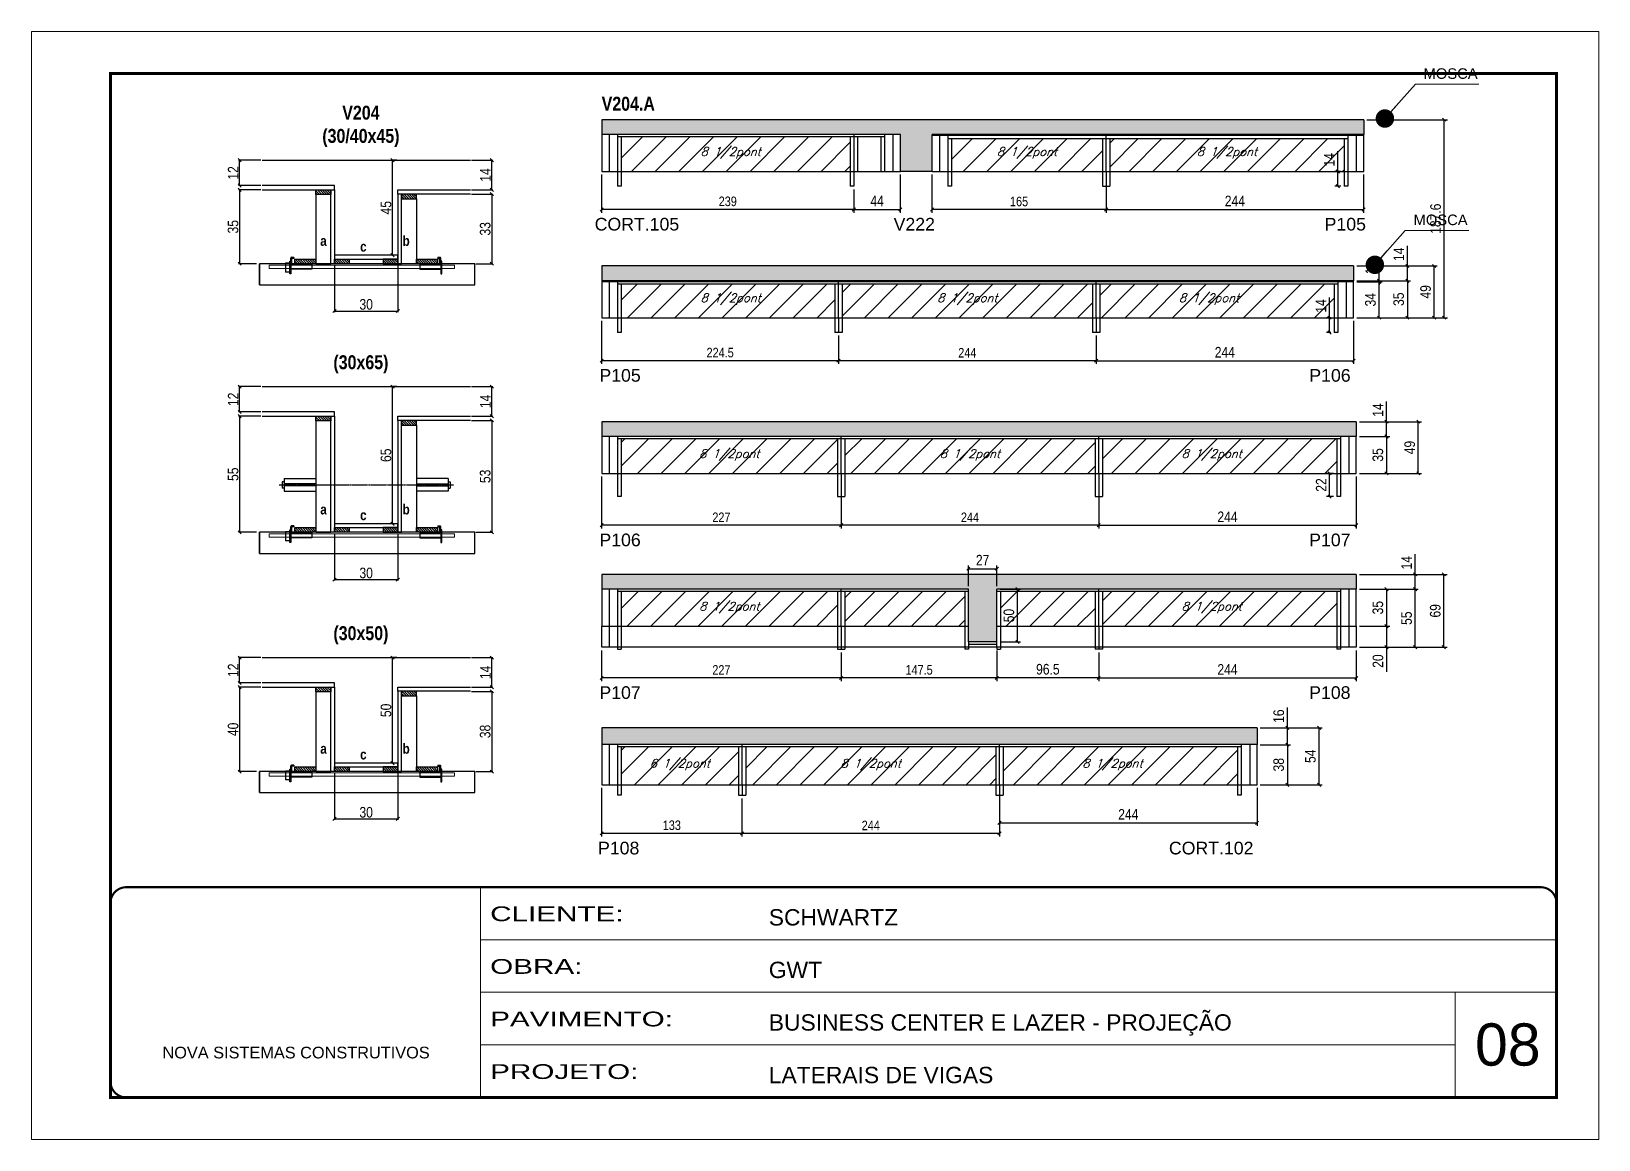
# Model space of a CAD drawing. Extents: x 2603 to 22413, y 1253 to 30260.
# Drawn here: x 7371 to 8856, y 27671 to 28721 of the extents above; entities that cross this region are included whole.
import ezdxf

# ---------------------------------------------------------------- set-up
doc = ezdxf.new("R2010")
doc.units = 0
for name, pattern in [('CONTINUO', [0]), ('DASHED', [0.75, 0.5, -0.25]), ('HIDDEN', [0.375, 0.25, -0.125])]:
    doc.linetypes.add(name, pattern=pattern)
for name, color, linetype in [('5', 5, 'Continuous'), ('barrote', 251, 'Continuous'), ('COTA', 241, 'Continuous'), ('detalhes', 4, 'Continuous'), ('NOMENCLATURA', 7, 'Continuous'), ('Painéis', 200, 'Continuous'), ('presilha', 1, 'Continuous'), ('SARR_2.2x10', 60, 'Continuous'), ('SARR_2.2x7', 40, 'Continuous'), ('SARR_3.5x7', 81, 'Continuous'), ('SARR_EDITAR', 141, 'Continuous'), ('TENSOR', 3, 'Continuous'), ('texto', 7, 'Continuous')]:
    doc.layers.add(name, color=color, linetype=linetype)
for name, color, linetype, lineweight in [('CARIMBO', 255, 'Continuous', 9), ('CONCRETO', 251, 'Continuous', 25), ('Folhas', 255, 'Continuous', 9), ('Hachura', 251, 'Continuous', 9), ('SARRAFO DE PRESSAO', 251, 'DASHED', 9), ('SCO-___-LAJ', 2, 'Continuous', 0)]:
    doc.layers.add(name, color=color, linetype=linetype, lineweight=lineweight)
doc.styles.add('ARIAL', font='arial.ttf')
doc.styles.add('COTA TECNICA', font='techl___.ttf', dxfattribs={"height": 10})
doc.styles.add('COTA TECNICA 2X', font='techl___.ttf', dxfattribs={"height": 10})
doc.styles.add('COTA TECNICA-50', font='techl___.ttf', dxfattribs={"height": 9})
doc.styles.add('Romans', font='romans.shx')
doc.styles.get("Standard").update_dxf_attribs({"font": 'arial.ttf'})
doc.styles.add('TECNICA', font='techb___.ttf', dxfattribs={"height": 10})
doc.styles.add('Tecnologia', font='')
doc.styles.get('Tecnologia').set_extended_font_data('Forgotten Futurist')
doc.dimstyles.new('3x', dxfattribs={"dimtxt": 10, "dimasz": 5, "dimexe": 7, "dimexo": 5, "dimgap": 4, "dimtad": 1, "dimdec": 4, "dimlfac": 0.333333, "dimdsep": 46, "dimtxsty": 'Standard', "dimblk": 'DOT', "dimcen": 0.09, "dimclrd": 1, "dimclre": 1, "dimclrt": 2, "dimadec": 0, "dimazin": 2, "dimtfac": 1, "dimtdec": 4, "dimtmove": 0, "dimatfit": 3, "dimldrblk": 'DOT', "dimfxl": 1, "dimtolj": 1, "dimtzin": 0, "dimlwd": 9, "dimlwe": 9, "dimarcsym": 0})
doc.dimstyles.new('COTA PAINEL-50', dxfattribs={"dimtxt": 9, "dimasz": 3, "dimexe": 3, "dimexo": 3, "dimgap": 3, "dimtad": 1, "dimdec": 1, "dimzin": 12, "dimdsep": 46, "dimtxsty": 'COTA TECNICA-50', "dimblk1": 'OBLIQUE', "dimblk2": 'OBLIQUE', "dimsah": 1, "dimcen": 0.9, "dimclrd": 4, "dimclre": 4, "dimclrt": 240, "dimadec": 1, "dimazin": 3, "dimtfac": 1, "dimtdec": 1, "dimtmove": 0, "dimatfit": 3, "dimfxl": 1, "dimtolj": 1, "dimtzin": 12, "dimarcsym": 0})
doc.dimstyles.new('PAINEL', dxfattribs={"dimtxt": 10, "dimasz": 3, "dimexe": 3, "dimexo": 3, "dimgap": 3, "dimtad": 1, "dimdec": 1, "dimzin": 12, "dimdsep": 46, "dimtxsty": 'COTA TECNICA', "dimblk1": 'OBLIQUE', "dimblk2": 'OBLIQUE', "dimsah": 1, "dimcen": 0.9, "dimclrd": 4, "dimclre": 4, "dimclrt": 240, "dimadec": 1, "dimazin": 3, "dimtfac": 1, "dimtdec": 1, "dimtmove": 0, "dimatfit": 3, "dimfxl": 1, "dimtolj": 1, "dimtzin": 12, "dimarcsym": 0})
doc.dimstyles.new('SECAO', dxfattribs={"dimscale": 0.333333, "dimtxt": 5, "dimasz": 9, "dimexe": 3, "dimexo": 3, "dimgap": 3, "dimtad": 1, "dimdec": 1, "dimlfac": 0.5, "dimzin": 12, "dimdsep": 46, "dimtxsty": 'COTA TECNICA 2X', "dimblk1": 'OBLIQUE', "dimblk2": 'OBLIQUE', "dimsah": 1, "dimcen": 0.9, "dimclrd": 4, "dimclre": 4, "dimclrt": 240, "dimadec": 1, "dimazin": 3, "dimtfac": 1, "dimtdec": 1, "dimtmove": 0, "dimatfit": 3, "dimfxl": 1, "dimtolj": 1, "dimtzin": 12, "dimarcsym": 0})

msp = doc.modelspace()

# ---------------------------------------------------------------- texts
at = {"layer": '5', "linetype": 'Continuous'}
for s, rotation, p in [('CORT.105', 359.99996, (7905.2, 28531.91)), ('V222', 359.99996, (8188.46, 28531.91)), ('P105', 359.99996, (8596.84, 28531.91)), ('P105', 359.99996, (7909.69, 28388.67)), ('P106', 359.99996, (8582.34, 28388.67)), ('P106', 359.99996, (7909.69, 28232.78)), ('P107', 359.99996, (8582.2, 28232.78)), ('P107', 359.99996, (7909.69, 28088.15)), ('P108', 359.99996, (8582.2, 28088.15)), ('P108', 0.00004, (7908.41, 27940.85)), ('CORT.102', 0.00004, (8449.29, 27940.85))]:
    msp.add_text(s, height=12, rotation=rotation, dxfattribs=at).set_placement(p)
at = {"layer": 'CARIMBO', "style": 'ARIAL'}
for s, height, p in [('MOSCA', 10, (8690.58, 28675.6)), ('MOSCA', 10, (8681.08, 28537.01)), ('08', 40, (8739.33, 27740.74))]:
    msp.add_text(s, height=height, dxfattribs=at).set_placement(p)
at = {"layer": 'detalhes', "style": 'TECNICA'}
for s, p in [('b', (7723.22, 28517.35)), ('a', (7645.24, 28517.36)), ('c', (7682.98, 28511.94)), ('a', (7645.24, 28262.92)), ('c', (7682.98, 28257.5)), ('b', (7723.22, 28262.91)), ('a', (7645.24, 28036.24)), ('c', (7682.98, 28030.82)), ('b', (7723.22, 28036.23))]:
    msp.add_text(s, height=9.6, dxfattribs=at).set_placement(p)
at = {"layer": 'NOMENCLATURA', "style": 'TECNICA'}
msp.add_text('V204.A', height=13.2, dxfattribs=at).set_placement((7911.84, 28645.41))
at = {"layer": 'NOMENCLATURA', "char_height": 13.2, "attachment_point": 2, "style": 'TECNICA'}
for s, insert in [('V204\\P(30/40x45)', (7683.72, 28650.16)), ('\\P(30x65)', (7683.72, 28435.72)), ('\\P(30x50)', (7683.72, 28179.04))]:
    msp.add_mtext_dynamic_manual_height_columns(s, width=300.2766, gutter_width=1, heights=[0], dxfattribs=dict(at, insert=insert))
at = {"layer": 'texto', "color": 2, "char_height": 8, "attachment_point": 5, "style": 'Romans'}
for s, insert in [('{\\Q19;\\C256;8 1/2pont}', (8034.09, 28605.39)), ('{\\Q19;\\C256;8 1/2pont}', (8314.84, 28605.39)), ('{\\Q19;\\C256;8 1/2pont}', (8504.34, 28605.39)), ('{\\Q19;\\C256;8 1/2pont}', (8034.09, 28466.81)), ('{\\Q19;\\C256;8 1/2pont}', (8258.34, 28466.81)), ('{\\Q19;\\C256;8 1/2pont}', (8487.34, 28466.81)), ('{\\Q19;\\C256;8 1/2pont}', (8032.84, 28319.26)), ('{\\Q19;\\C256;8 1/2pont}', (8260.84, 28319.26)), ('{\\Q19;\\C256;8 1/2pont}', (8489.84, 28319.26)), ('{\\Q19;\\C256;8 1/2pont}', (8032.84, 28174.63)), ('{\\Q19;\\C256;8 1/2pont}', (8489.84, 28174.63)), ('{\\Q19;\\C256;6 1/2pont}', (7985.84, 28025.84)), ('{\\Q19;\\C256;8 1/2pont}', (8166.84, 28025.84)), ('{\\Q19;\\C256;8 1/2pont}', (8395.84, 28025.84))]:
    msp.add_mtext(s, dxfattribs=dict(at, insert=insert))

# ---------------------------------------------------------------- blocks, each defined once
blk = doc.blocks.new('9999999999')
at = {"color": 30, "linetype": 'CONTINUO'}
for p, q in [((98564.6, 34230.2), (98564.6, 34429.4)), ((98564.6, 34379.6), (99584, 34379.6)), ((98564.6, 34329.8), (99488, 34329.8)), ((99584, 34329.8), (99488, 34329.8)), ((99488, 34329.8), (99488, 34230.2)), ((98564.6, 34280), (99488, 34280))]:
    blk.add_line(p, q, dxfattribs=at)
at = {"color": 30, "linetype": 'CONTINUO', "const_width": 2}
blk.add_lwpolyline([(99584, 34230.2), (99584, 34414.4, 0.414214), (99569, 34429.4), (98229, 34429.4, 0.414214), (98214, 34414.4), (98214, 34245.2, 0.414214), (98229, 34230.2), (99584, 34230.2)], format="xyb", dxfattribs=at)
at = {"layer": 'Folhas'}
blk.add_lwpolyline([(98139, 34190.2), (99624, 34190.2), (99624, 35240.2), (98139, 35240.2)], close=True, dxfattribs=at)
at = {"layer": 'Folhas', "color": 30, "const_width": 3}
blk.add_lwpolyline([(98214, 34230.2), (99584, 34230.2), (99584, 35200.2), (98214, 35200.2)], close=True, dxfattribs=at)
at = {"color": 7, "linetype": 'Continuous', "ltscale": 5, "style": 'ARIAL'}
for s, height, p in [('SCHWARTZ', 15.48, (98837.7, 34393.1)), ('GWT', 15.48, (98837.7, 34343.3)), ('BUSINESS CENTER E LAZER - PROJEÇÃO', 15.483, (98837.7, 34293.5)), ('NOVA SISTEMAS CONSTRUTIVOS', 11.059, (98263.2, 34267.2)), ('LATERAIS DE VIGAS', 15.483, (98837.7, 34243.7))]:
    blk.add_text(s, height=height, dxfattribs=at).set_placement(p)
at = {"layer": 'Folhas', "color": 7, "style": 'Tecnologia', "width": 1.5}
for s, p in [('CLIENTE:', (98573.7, 34397.2)), ('OBRA:', (98573.7, 34347.3)), ('PAVIMENTO:', (98573.7, 34297.5)), ('PROJETO:', (98573.7, 34247.7))]:
    blk.add_text(s, height=14, dxfattribs=at).set_placement(p)
blk = doc.blocks.new('PRESILHA METÁLICA 1')
at = {"layer": 'presilha'}
for p, q in [((0, 13), (6, 13)), ((0, 13), (0, 0)), ((6, 0), (0, 0)), ((6, 15.5), (7.5, 15.5)), ((6, -2.5), (6, 15.5)), ((6, 13), (6, 0)), ((7.5, 10.6), (7.5, 19.9)), ((7.5, 15.5), (7.5, -2.5)), ((37.5, 4.1), (7.5, 4.1)), ((12, 21), (8.6, 21)), ((9, 11.6), (9, 18.9)), ((12, 19.5), (9.6, 19.5)), ((37.5, 11), (9.6, 11)), ((12, 21), (12, 19.5)), ((37.5, 11), (37.5, 4.1)), ((7.5, -2.5), (6, -2.5))]:
    blk.add_line(p, q, dxfattribs=at)
for centre, radius, start, end in [((8.6, 19.9), 1.14, 90, 180), ((9.6, 18.9), 0.57, 90, 180), ((9.6, 11.6), 0.57, 180, 270)]:
    blk.add_arc(centre, radius, start, end, dxfattribs=at)
blk = doc.blocks.new('PRESILHA METÁLICA 2')
at = {"layer": 'presilha'}
for p, q in [((-5.2, 23.5), (-5.2, 22)), ((-5.2, 23.5), (-1.9, 23.5)), ((-0.8, 14.6), (-0.8, 22.4)), ((-30.8, 13.5), (-30.8, 6.6)), ((-30.8, 13.5), (-2.8, 13.5)), ((-30.8, 6.6), (-0.8, 6.6)), ((-5.2, 22), (-2.8, 22)), ((-2.2, 14.1), (-2.2, 21.4)), ((0.8, 18), (-0.8, 18)), ((-0.8, 18), (-0.8, 0)), ((-0.8, 0), (0.8, 0)), ((0.8, 0), (0.8, 18))]:
    blk.add_line(p, q, dxfattribs=at)
for centre, radius, start, end in [((-1.9, 22.4), 1.14, 0, 90), ((-2.8, 21.4), 0.57, 0, 90), ((-2.8, 14.1), 0.57, 270, 0)]:
    blk.add_arc(centre, radius, start, end, dxfattribs=at)
blk = doc.blocks.new('_Oblique')
at = {"color": 0, "linetype": 'ByBlock', "lineweight": -2}
blk.add_line((-0.5, -0.5), (0.5, 0.5), dxfattribs=at)
blk = doc.blocks.new('*D629')
at = {"layer": 'COTA', "color": 4, "lineweight": -2, "transparency": 16777216}
for p, q in [((7788.4, 28566.5), (7808.8, 28566.5)), ((7807.8, 28566.5), (7807.8, 28500.5)), ((7792.5, 28500.5), (7808.8, 28500.5))]:
    blk.add_line(p, q, dxfattribs=at)
at = {"layer": 'Defpoints', "color": 0, "transparency": 16777216}
for p in [(7787.4, 28566.5), (7791.5, 28500.5), (7807.8, 28500.5)]:
    blk.add_point(p, dxfattribs=at)
at = {"layer": 'COTA', "color": 4, "lineweight": -2, "transparency": 16777216, "xscale": 3, "yscale": 3, "zscale": 3}
for p, rotation in [((7807.8, 28566.5), 90), ((7807.8, 28500.5), 270)]:
    blk.add_blockref('_Oblique', p, dxfattribs=dict(at, rotation=rotation))
at = {"layer": 'COTA', "color": 240, "transparency": 16777216, "insert": (7801.5, 28533.5), "char_height": 10, "attachment_point": 5, "rotation": 90, "style": 'COTA TECNICA 2X'}
blk.add_mtext('\\A1;33', dxfattribs=at)
blk = doc.blocks.new('*D630')
at = {"layer": 'COTA', "color": 4, "lineweight": -2, "transparency": 16777216}
for p, q in [((7788.4, 28598.5), (7808.8, 28598.5)), ((7807.8, 28570.5), (7807.8, 28598.5)), ((7788.4, 28570.5), (7808.8, 28570.5))]:
    blk.add_line(p, q, dxfattribs=at)
at = {"layer": 'Defpoints', "color": 0, "transparency": 16777216}
for p in [(7787.4, 28598.5), (7807.8, 28598.5), (7787.4, 28570.5)]:
    blk.add_point(p, dxfattribs=at)
at = {"layer": 'COTA', "color": 4, "lineweight": -2, "transparency": 16777216, "xscale": 3, "yscale": 3, "zscale": 3}
for p, rotation in [((7807.8, 28598.5), 90), ((7807.8, 28570.5), 270)]:
    blk.add_blockref('_Oblique', p, dxfattribs=dict(at, rotation=rotation))
at = {"layer": 'COTA', "color": 240, "transparency": 16777216, "insert": (7801.7, 28584.5), "char_height": 10, "attachment_point": 5, "rotation": 90, "style": 'COTA TECNICA 2X'}
blk.add_mtext('\\A1;14', dxfattribs=at)
blk = doc.blocks.new('*D631')
at = {"layer": 'COTA', "color": 4, "lineweight": -2, "transparency": 16777216}
for p, q in [((7589, 28570.5), (7567.8, 28570.5)), ((7568.8, 28570.5), (7568.8, 28500.5)), ((7584.9, 28500.5), (7567.8, 28500.5))]:
    blk.add_line(p, q, dxfattribs=at)
at = {"layer": 'Defpoints', "color": 0, "transparency": 16777216}
for p in [(7590, 28570.5), (7568.8, 28500.5), (7585.9, 28500.5)]:
    blk.add_point(p, dxfattribs=at)
at = {"layer": 'COTA', "color": 4, "lineweight": -2, "transparency": 16777216, "xscale": 3, "yscale": 3, "zscale": 3}
for p, rotation in [((7568.8, 28570.5), 90), ((7568.8, 28500.5), 270)]:
    blk.add_blockref('_Oblique', p, dxfattribs=dict(at, rotation=rotation))
at = {"layer": 'COTA', "color": 240, "transparency": 16777216, "insert": (7562.6, 28535.5), "char_height": 10, "attachment_point": 5, "rotation": 90, "style": 'COTA TECNICA 2X'}
blk.add_mtext('\\A1;35', dxfattribs=at)
blk = doc.blocks.new('*D3091')
at = {"layer": 'COTA', "color": 4, "lineweight": -2, "transparency": 16777216}
for p, q in [((7717.7, 28598.5), (7712.6, 28598.5)), ((7713.6, 28508.5), (7713.6, 28598.5)), ((7717.7, 28508.5), (7712.6, 28508.5))]:
    blk.add_line(p, q, dxfattribs=at)
at = {"layer": 'Defpoints', "color": 0, "transparency": 16777216}
for p in [(7713.6, 28598.5), (7718.7, 28598.5), (7718.7, 28508.5)]:
    blk.add_point(p, dxfattribs=at)
at = {"layer": 'COTA', "color": 4, "lineweight": -2, "transparency": 16777216, "xscale": 3, "yscale": 3, "zscale": 3}
for p, rotation in [((7713.6, 28598.5), 90), ((7713.6, 28508.5), 270)]:
    blk.add_blockref('_Oblique', p, dxfattribs=dict(at, rotation=rotation))
at = {"layer": 'COTA', "color": 240, "transparency": 16777216, "insert": (7707.5, 28553.5), "char_height": 10, "attachment_point": 5, "rotation": 90, "style": 'COTA TECNICA 2X'}
blk.add_mtext('\\A1;45', dxfattribs=at)
blk = doc.blocks.new('*D3092')
at = {"layer": 'COTA', "color": 4, "lineweight": -2, "transparency": 16777216}
for p, q in [((7589, 28598.5), (7567.8, 28598.5)), ((7568.8, 28574.5), (7568.8, 28598.5)), ((7589, 28574.5), (7567.8, 28574.5))]:
    blk.add_line(p, q, dxfattribs=at)
at = {"layer": 'Defpoints', "color": 0, "transparency": 16777216}
for p in [(7568.8, 28598.5), (7590, 28598.5), (7590, 28574.5)]:
    blk.add_point(p, dxfattribs=at)
at = {"layer": 'COTA', "color": 4, "lineweight": -2, "transparency": 16777216, "xscale": 3, "yscale": 3, "zscale": 3}
for p, rotation in [((7568.8, 28598.5), 90), ((7568.8, 28574.5), 270)]:
    blk.add_blockref('_Oblique', p, dxfattribs=dict(at, rotation=rotation))
at = {"layer": 'COTA', "color": 240, "transparency": 16777216, "insert": (7562.7, 28586.5), "char_height": 10, "attachment_point": 5, "rotation": 90, "style": 'COTA TECNICA 2X'}
blk.add_mtext('\\A1;12', dxfattribs=at)
blk = doc.blocks.new('*D3093')
at = {"layer": 'COTA', "color": 4, "lineweight": -2, "transparency": 16777216}
for p, q in [((7658.7, 28499.5), (7658.7, 28454.6)), ((7718.7, 28499.5), (7718.7, 28454.6)), ((7658.7, 28455.6), (7718.7, 28455.6))]:
    blk.add_line(p, q, dxfattribs=at)
at = {"layer": 'Defpoints', "color": 0, "transparency": 16777216}
for p in [(7658.7, 28500.5), (7718.7, 28500.5), (7718.7, 28455.6)]:
    blk.add_point(p, dxfattribs=at)
at = {"layer": 'COTA', "color": 4, "lineweight": -2, "transparency": 16777216, "xscale": 3, "yscale": 3, "zscale": 3, "rotation": 180}
blk.add_blockref('_Oblique', (7658.7, 28455.6), dxfattribs=at)
at = {"layer": 'COTA', "color": 4, "lineweight": -2, "transparency": 16777216, "xscale": 3, "yscale": 3, "zscale": 3}
blk.add_blockref('_Oblique', (7718.7, 28455.6), dxfattribs=at)
at = {"layer": 'COTA', "color": 240, "transparency": 16777216, "insert": (7688.7, 28461.9), "char_height": 10, "attachment_point": 5, "style": 'COTA TECNICA 2X'}
blk.add_mtext('\\A1;30', dxfattribs=at)
blk = doc.blocks.new('*D596')
at = {"layer": 'COTA', "color": 4, "lineweight": -2, "transparency": 16777216}
for p, q in [((7788.4, 28352), (7808.8, 28352)), ((7807.8, 28352), (7807.8, 28246)), ((7792.5, 28246), (7808.8, 28246))]:
    blk.add_line(p, q, dxfattribs=at)
at = {"layer": 'Defpoints', "color": 0, "transparency": 16777216}
for p in [(7787.4, 28352), (7791.5, 28246), (7807.8, 28246)]:
    blk.add_point(p, dxfattribs=at)
at = {"layer": 'COTA', "color": 4, "lineweight": -2, "transparency": 16777216, "xscale": 3, "yscale": 3, "zscale": 3}
for p, rotation in [((7807.8, 28352), 90), ((7807.8, 28246), 270)]:
    blk.add_blockref('_Oblique', p, dxfattribs=dict(at, rotation=rotation))
at = {"layer": 'COTA', "color": 240, "transparency": 16777216, "insert": (7801.5, 28299), "char_height": 10, "attachment_point": 5, "rotation": 90, "style": 'COTA TECNICA 2X'}
blk.add_mtext('\\A1;53', dxfattribs=at)
blk = doc.blocks.new('*D597')
at = {"layer": 'COTA', "color": 4, "lineweight": -2, "transparency": 16777216}
for p, q in [((7788.4, 28384), (7808.8, 28384)), ((7807.8, 28356), (7807.8, 28384)), ((7788.4, 28356), (7808.8, 28356))]:
    blk.add_line(p, q, dxfattribs=at)
at = {"layer": 'Defpoints', "color": 0, "transparency": 16777216}
for p in [(7787.4, 28384), (7807.8, 28384), (7787.4, 28356)]:
    blk.add_point(p, dxfattribs=at)
at = {"layer": 'COTA', "color": 4, "lineweight": -2, "transparency": 16777216, "xscale": 3, "yscale": 3, "zscale": 3}
for p, rotation in [((7807.8, 28384), 90), ((7807.8, 28356), 270)]:
    blk.add_blockref('_Oblique', p, dxfattribs=dict(at, rotation=rotation))
at = {"layer": 'COTA', "color": 240, "transparency": 16777216, "insert": (7801.7, 28370), "char_height": 10, "attachment_point": 5, "rotation": 90, "style": 'COTA TECNICA 2X'}
blk.add_mtext('\\A1;14', dxfattribs=at)
blk = doc.blocks.new('*D598')
at = {"layer": 'COTA', "color": 4, "lineweight": -2, "transparency": 16777216}
for p, q in [((7589, 28356), (7567.8, 28356)), ((7568.8, 28356), (7568.8, 28246)), ((7584.9, 28246), (7567.8, 28246))]:
    blk.add_line(p, q, dxfattribs=at)
at = {"layer": 'Defpoints', "color": 0, "transparency": 16777216}
for p in [(7590, 28356), (7568.8, 28246), (7585.9, 28246)]:
    blk.add_point(p, dxfattribs=at)
at = {"layer": 'COTA', "color": 4, "lineweight": -2, "transparency": 16777216, "xscale": 3, "yscale": 3, "zscale": 3}
for p, rotation in [((7568.8, 28356), 90), ((7568.8, 28246), 270)]:
    blk.add_blockref('_Oblique', p, dxfattribs=dict(at, rotation=rotation))
at = {"layer": 'COTA', "color": 240, "transparency": 16777216, "insert": (7562.7, 28301), "char_height": 10, "attachment_point": 5, "rotation": 90, "style": 'COTA TECNICA 2X'}
blk.add_mtext('\\A1;55', dxfattribs=at)
blk = doc.blocks.new('*D3027')
at = {"layer": 'COTA', "color": 4, "lineweight": -2, "transparency": 16777216}
for p, q in [((7717.7, 28384), (7712.6, 28384)), ((7713.6, 28254), (7713.6, 28384)), ((7717.7, 28254), (7712.6, 28254))]:
    blk.add_line(p, q, dxfattribs=at)
at = {"layer": 'Defpoints', "color": 0, "transparency": 16777216}
for p in [(7713.6, 28384), (7718.7, 28384), (7718.7, 28254)]:
    blk.add_point(p, dxfattribs=at)
at = {"layer": 'COTA', "color": 4, "lineweight": -2, "transparency": 16777216, "xscale": 3, "yscale": 3, "zscale": 3}
for p, rotation in [((7713.6, 28384), 90), ((7713.6, 28254), 270)]:
    blk.add_blockref('_Oblique', p, dxfattribs=dict(at, rotation=rotation))
at = {"layer": 'COTA', "color": 240, "transparency": 16777216, "insert": (7707.5, 28319), "char_height": 10, "attachment_point": 5, "rotation": 90, "style": 'COTA TECNICA 2X'}
blk.add_mtext('\\A1;65', dxfattribs=at)
blk = doc.blocks.new('*D3028')
at = {"layer": 'COTA', "color": 4, "lineweight": -2, "transparency": 16777216}
for p, q in [((7589, 28384), (7567.8, 28384)), ((7568.8, 28360), (7568.8, 28384)), ((7589, 28360), (7567.8, 28360))]:
    blk.add_line(p, q, dxfattribs=at)
at = {"layer": 'Defpoints', "color": 0, "transparency": 16777216}
for p in [(7568.8, 28384), (7590, 28384), (7590, 28360)]:
    blk.add_point(p, dxfattribs=at)
at = {"layer": 'COTA', "color": 4, "lineweight": -2, "transparency": 16777216, "xscale": 3, "yscale": 3, "zscale": 3}
for p, rotation in [((7568.8, 28384), 90), ((7568.8, 28360), 270)]:
    blk.add_blockref('_Oblique', p, dxfattribs=dict(at, rotation=rotation))
at = {"layer": 'COTA', "color": 240, "transparency": 16777216, "insert": (7562.7, 28372), "char_height": 10, "attachment_point": 5, "rotation": 90, "style": 'COTA TECNICA 2X'}
blk.add_mtext('\\A1;12', dxfattribs=at)
blk = doc.blocks.new('*D3029')
at = {"layer": 'COTA', "color": 4, "lineweight": -2, "transparency": 16777216}
for p, q in [((7658.7, 28245), (7658.7, 28200.2)), ((7718.7, 28245), (7718.7, 28200.2)), ((7658.7, 28201.2), (7718.7, 28201.2))]:
    blk.add_line(p, q, dxfattribs=at)
at = {"layer": 'Defpoints', "color": 0, "transparency": 16777216}
for p in [(7658.7, 28246), (7718.7, 28246), (7718.7, 28201.2)]:
    blk.add_point(p, dxfattribs=at)
at = {"layer": 'COTA', "color": 4, "lineweight": -2, "transparency": 16777216, "xscale": 3, "yscale": 3, "zscale": 3, "rotation": 180}
blk.add_blockref('_Oblique', (7658.7, 28201.2), dxfattribs=at)
at = {"layer": 'COTA', "color": 4, "lineweight": -2, "transparency": 16777216, "xscale": 3, "yscale": 3, "zscale": 3}
blk.add_blockref('_Oblique', (7718.7, 28201.2), dxfattribs=at)
at = {"layer": 'COTA', "color": 240, "transparency": 16777216, "insert": (7688.7, 28207.4), "char_height": 10, "attachment_point": 5, "style": 'COTA TECNICA 2X'}
blk.add_mtext('\\A1;30', dxfattribs=at)
blk = doc.blocks.new('*D599')
at = {"layer": 'COTA', "color": 4, "lineweight": -2, "transparency": 16777216}
for p, q in [((7788.4, 28095.3), (7808.8, 28095.3)), ((7807.8, 28095.3), (7807.8, 28019.3)), ((7792.5, 28019.3), (7808.8, 28019.3))]:
    blk.add_line(p, q, dxfattribs=at)
at = {"layer": 'Defpoints', "color": 0, "transparency": 16777216}
for p in [(7787.4, 28095.3), (7791.5, 28019.3), (7807.8, 28019.3)]:
    blk.add_point(p, dxfattribs=at)
at = {"layer": 'COTA', "color": 4, "lineweight": -2, "transparency": 16777216, "xscale": 3, "yscale": 3, "zscale": 3}
for p, rotation in [((7807.8, 28095.3), 90), ((7807.8, 28019.3), 270)]:
    blk.add_blockref('_Oblique', p, dxfattribs=dict(at, rotation=rotation))
at = {"layer": 'COTA', "color": 240, "transparency": 16777216, "insert": (7801.5, 28057.3), "char_height": 10, "attachment_point": 5, "rotation": 90, "style": 'COTA TECNICA 2X'}
blk.add_mtext('\\A1;38', dxfattribs=at)
blk = doc.blocks.new('*D600')
at = {"layer": 'COTA', "color": 4, "lineweight": -2, "transparency": 16777216}
for p, q in [((7788.4, 28127.3), (7808.8, 28127.3)), ((7807.8, 28099.3), (7807.8, 28127.3)), ((7788.4, 28099.3), (7808.8, 28099.3))]:
    blk.add_line(p, q, dxfattribs=at)
at = {"layer": 'Defpoints', "color": 0, "transparency": 16777216}
for p in [(7787.4, 28127.3), (7807.8, 28127.3), (7787.4, 28099.3)]:
    blk.add_point(p, dxfattribs=at)
at = {"layer": 'COTA', "color": 4, "lineweight": -2, "transparency": 16777216, "xscale": 3, "yscale": 3, "zscale": 3}
for p, rotation in [((7807.8, 28127.3), 90), ((7807.8, 28099.3), 270)]:
    blk.add_blockref('_Oblique', p, dxfattribs=dict(at, rotation=rotation))
at = {"layer": 'COTA', "color": 240, "transparency": 16777216, "insert": (7801.7, 28113.3), "char_height": 10, "attachment_point": 5, "rotation": 90, "style": 'COTA TECNICA 2X'}
blk.add_mtext('\\A1;14', dxfattribs=at)
blk = doc.blocks.new('*D601')
at = {"layer": 'COTA', "color": 4, "lineweight": -2, "transparency": 16777216}
for p, q in [((7589, 28099.3), (7567.8, 28099.3)), ((7568.8, 28099.3), (7568.8, 28019.3)), ((7584.9, 28019.3), (7567.8, 28019.3))]:
    blk.add_line(p, q, dxfattribs=at)
at = {"layer": 'Defpoints', "color": 0, "transparency": 16777216}
for p in [(7590, 28099.3), (7568.8, 28019.3), (7585.9, 28019.3)]:
    blk.add_point(p, dxfattribs=at)
at = {"layer": 'COTA', "color": 4, "lineweight": -2, "transparency": 16777216, "xscale": 3, "yscale": 3, "zscale": 3}
for p, rotation in [((7568.8, 28099.3), 90), ((7568.8, 28019.3), 270)]:
    blk.add_blockref('_Oblique', p, dxfattribs=dict(at, rotation=rotation))
at = {"layer": 'COTA', "color": 240, "transparency": 16777216, "insert": (7562.7, 28059.3), "char_height": 10, "attachment_point": 5, "rotation": 90, "style": 'COTA TECNICA 2X'}
blk.add_mtext('\\A1;40', dxfattribs=at)
blk = doc.blocks.new('*D3030')
at = {"layer": 'COTA', "color": 4, "lineweight": -2, "transparency": 16777216}
for p, q in [((7717.7, 28127.3), (7712.6, 28127.3)), ((7713.6, 28027.3), (7713.6, 28127.3)), ((7717.7, 28027.3), (7712.6, 28027.3))]:
    blk.add_line(p, q, dxfattribs=at)
at = {"layer": 'Defpoints', "color": 0, "transparency": 16777216}
for p in [(7713.6, 28127.3), (7718.7, 28127.3), (7718.7, 28027.3)]:
    blk.add_point(p, dxfattribs=at)
at = {"layer": 'COTA', "color": 4, "lineweight": -2, "transparency": 16777216, "xscale": 3, "yscale": 3, "zscale": 3}
for p, rotation in [((7713.6, 28127.3), 90), ((7713.6, 28027.3), 270)]:
    blk.add_blockref('_Oblique', p, dxfattribs=dict(at, rotation=rotation))
at = {"layer": 'COTA', "color": 240, "transparency": 16777216, "insert": (7707.5, 28077.3), "char_height": 10, "attachment_point": 5, "rotation": 90, "style": 'COTA TECNICA 2X'}
blk.add_mtext('\\A1;50', dxfattribs=at)
blk = doc.blocks.new('*D3031')
at = {"layer": 'COTA', "color": 4, "lineweight": -2, "transparency": 16777216}
for p, q in [((7589, 28127.3), (7567.8, 28127.3)), ((7568.8, 28103.3), (7568.8, 28127.3)), ((7589, 28103.3), (7567.8, 28103.3))]:
    blk.add_line(p, q, dxfattribs=at)
at = {"layer": 'Defpoints', "color": 0, "transparency": 16777216}
for p in [(7568.8, 28127.3), (7590, 28127.3), (7590, 28103.3)]:
    blk.add_point(p, dxfattribs=at)
at = {"layer": 'COTA', "color": 4, "lineweight": -2, "transparency": 16777216, "xscale": 3, "yscale": 3, "zscale": 3}
for p, rotation in [((7568.8, 28127.3), 90), ((7568.8, 28103.3), 270)]:
    blk.add_blockref('_Oblique', p, dxfattribs=dict(at, rotation=rotation))
at = {"layer": 'COTA', "color": 240, "transparency": 16777216, "insert": (7562.7, 28115.3), "char_height": 10, "attachment_point": 5, "rotation": 90, "style": 'COTA TECNICA 2X'}
blk.add_mtext('\\A1;12', dxfattribs=at)
blk = doc.blocks.new('*D3032')
at = {"layer": 'COTA', "color": 4, "lineweight": -2, "transparency": 16777216}
for p, q in [((7658.7, 28018.3), (7658.7, 27973.5)), ((7718.7, 28018.3), (7718.7, 27973.5)), ((7658.7, 27974.5), (7718.7, 27974.5))]:
    blk.add_line(p, q, dxfattribs=at)
at = {"layer": 'Defpoints', "color": 0, "transparency": 16777216}
for p in [(7658.7, 28019.3), (7718.7, 28019.3), (7718.7, 27974.5)]:
    blk.add_point(p, dxfattribs=at)
at = {"layer": 'COTA', "color": 4, "lineweight": -2, "transparency": 16777216, "xscale": 3, "yscale": 3, "zscale": 3, "rotation": 180}
blk.add_blockref('_Oblique', (7658.7, 27974.5), dxfattribs=at)
at = {"layer": 'COTA', "color": 4, "lineweight": -2, "transparency": 16777216, "xscale": 3, "yscale": 3, "zscale": 3}
blk.add_blockref('_Oblique', (7718.7, 27974.5), dxfattribs=at)
at = {"layer": 'COTA', "color": 240, "transparency": 16777216, "insert": (7688.7, 27980.7), "char_height": 10, "attachment_point": 5, "style": 'COTA TECNICA 2X'}
blk.add_mtext('\\A1;30', dxfattribs=at)
blk = doc.blocks.new('*D602')
at = {"layer": 'COTA', "color": 4, "linetype": 'ByBlock', "lineweight": -2, "transparency": 16777216}
for p, q in [((8224.8, 28584.9), (8224.8, 28548.8)), ((8389.8, 28584.9), (8389.8, 28548.8)), ((8389.8, 28551.8), (8224.8, 28551.8))]:
    blk.add_line(p, q, dxfattribs=at)
at = {"layer": 'Defpoints', "color": 0, "linetype": 'ByBlock', "transparency": 16777216}
for p in [(8224.8, 28587.9), (8389.8, 28587.9), (8224.8, 28551.8)]:
    blk.add_point(p, dxfattribs=at)
at = {"layer": 'COTA', "color": 4, "linetype": 'ByBlock', "lineweight": -2, "transparency": 16777216, "xscale": 3, "yscale": 3, "zscale": 3, "rotation": 180}
blk.add_blockref('_Oblique', (8224.8, 28551.8), dxfattribs=at)
at = {"layer": 'COTA', "color": 4, "linetype": 'ByBlock', "lineweight": -2, "transparency": 16777216, "xscale": 3, "yscale": 3, "zscale": 3}
blk.add_blockref('_Oblique', (8389.8, 28551.8), dxfattribs=at)
at = {"layer": 'COTA', "color": 240, "linetype": 'ByBlock', "transparency": 16777216, "insert": (8307.3, 28559.4), "char_height": 9, "attachment_point": 5, "style": 'COTA TECNICA-50'}
blk.add_mtext('\\A1;165', dxfattribs=at)
blk = doc.blocks.new('*D3033')
at = {"layer": 'COTA', "color": 4, "linetype": 'ByBlock', "lineweight": -2, "transparency": 16777216}
for p, q in [((7911.8, 28584.9), (7911.8, 28548.8)), ((8150.8, 28570.9), (8150.8, 28548.8)), ((8150.8, 28551.8), (7911.8, 28551.8))]:
    blk.add_line(p, q, dxfattribs=at)
at = {"layer": 'Defpoints', "color": 0, "linetype": 'ByBlock', "transparency": 16777216}
for p in [(7911.8, 28587.9), (8150.8, 28573.9), (7911.8, 28551.8)]:
    blk.add_point(p, dxfattribs=at)
at = {"layer": 'COTA', "color": 4, "linetype": 'ByBlock', "lineweight": -2, "transparency": 16777216, "xscale": 3, "yscale": 3, "zscale": 3, "rotation": 180}
blk.add_blockref('_Oblique', (7911.8, 28551.8), dxfattribs=at)
at = {"layer": 'COTA', "color": 4, "linetype": 'ByBlock', "lineweight": -2, "transparency": 16777216, "xscale": 3, "yscale": 3, "zscale": 3}
blk.add_blockref('_Oblique', (8150.8, 28551.8), dxfattribs=at)
at = {"layer": 'COTA', "color": 240, "linetype": 'ByBlock', "transparency": 16777216, "insert": (8031.3, 28559.5), "char_height": 9, "attachment_point": 5, "style": 'COTA TECNICA-50'}
blk.add_mtext('\\A1;239', dxfattribs=at)
blk = doc.blocks.new('*D580')
at = {"layer": 'COTA', "color": 4, "linetype": 'ByBlock', "lineweight": -2, "transparency": 16777216}
for p, q in [((8136.3, 28432.3), (8136.3, 28405.6)), ((8380.3, 28432.3), (8380.3, 28405.6)), ((8380.3, 28408.6), (8136.3, 28408.6))]:
    blk.add_line(p, q, dxfattribs=at)
at = {"layer": 'Defpoints', "color": 0, "linetype": 'ByBlock', "transparency": 16777216}
for p in [(8136.3, 28435.3), (8380.3, 28435.3), (8136.3, 28408.6)]:
    blk.add_point(p, dxfattribs=at)
at = {"layer": 'COTA', "color": 4, "linetype": 'ByBlock', "lineweight": -2, "transparency": 16777216, "xscale": 3, "yscale": 3, "zscale": 3, "rotation": 180}
blk.add_blockref('_Oblique', (8136.3, 28408.6), dxfattribs=at)
at = {"layer": 'COTA', "color": 4, "linetype": 'ByBlock', "lineweight": -2, "transparency": 16777216, "xscale": 3, "yscale": 3, "zscale": 3}
blk.add_blockref('_Oblique', (8380.3, 28408.6), dxfattribs=at)
at = {"layer": 'COTA', "color": 240, "linetype": 'ByBlock', "transparency": 16777216, "insert": (8258.3, 28416.1), "char_height": 9, "attachment_point": 5, "style": 'COTA TECNICA-50'}
blk.add_mtext('\\A1;244', dxfattribs=at)
blk = doc.blocks.new('*D581')
at = {"layer": 'COTA', "color": 4, "linetype": 'ByBlock', "lineweight": -2, "transparency": 16777216}
for p, q in [((7911.8, 28446.3), (7911.8, 28405.6)), ((8136.3, 28432.3), (8136.3, 28405.6)), ((8136.3, 28408.6), (7911.8, 28408.6))]:
    blk.add_line(p, q, dxfattribs=at)
at = {"layer": 'Defpoints', "color": 0, "linetype": 'ByBlock', "transparency": 16777216}
for p in [(7911.8, 28449.3), (8136.3, 28435.3), (7911.8, 28408.6)]:
    blk.add_point(p, dxfattribs=at)
at = {"layer": 'COTA', "color": 4, "linetype": 'ByBlock', "lineweight": -2, "transparency": 16777216, "xscale": 3, "yscale": 3, "zscale": 3, "rotation": 180}
blk.add_blockref('_Oblique', (7911.8, 28408.6), dxfattribs=at)
at = {"layer": 'COTA', "color": 4, "linetype": 'ByBlock', "lineweight": -2, "transparency": 16777216, "xscale": 3, "yscale": 3, "zscale": 3}
blk.add_blockref('_Oblique', (8136.3, 28408.6), dxfattribs=at)
at = {"layer": 'COTA', "color": 240, "linetype": 'ByBlock', "transparency": 16777216, "insert": (8024.1, 28416.2), "char_height": 9, "attachment_point": 5, "style": 'COTA TECNICA-50'}
blk.add_mtext('\\A1;224.5', dxfattribs=at)
blk = doc.blocks.new('*D582')
at = {"layer": 'COTA', "color": 4, "linetype": 'ByBlock', "lineweight": -2, "transparency": 16777216}
for p, q in [((8624.3, 28446.3), (8624.3, 28405.6)), ((8380.3, 28432.3), (8380.3, 28405.6)), ((8380.3, 28408.6), (8624.3, 28408.6))]:
    blk.add_line(p, q, dxfattribs=at)
at = {"layer": 'Defpoints', "color": 0, "linetype": 'ByBlock', "transparency": 16777216}
for p in [(8624.3, 28449.3), (8380.3, 28435.3), (8624.3, 28408.6)]:
    blk.add_point(p, dxfattribs=at)
at = {"layer": 'COTA', "color": 4, "linetype": 'ByBlock', "lineweight": -2, "transparency": 16777216, "xscale": 3, "yscale": 3, "zscale": 3, "rotation": 180}
blk.add_blockref('_Oblique', (8380.3, 28408.6), dxfattribs=at)
at = {"layer": 'COTA', "color": 4, "linetype": 'ByBlock', "lineweight": -2, "transparency": 16777216, "xscale": 3, "yscale": 3, "zscale": 3}
blk.add_blockref('_Oblique', (8624.3, 28408.6), dxfattribs=at)
at = {"layer": 'COTA', "color": 240, "linetype": 'ByBlock', "transparency": 16777216, "insert": (8502.3, 28416.6), "char_height": 10, "attachment_point": 5, "style": 'COTA TECNICA'}
blk.add_mtext('\\A1;244', dxfattribs=at)
blk = doc.blocks.new('*D2999')
at = {"layer": 'COTA', "color": 4, "linetype": 'ByBlock', "lineweight": -2, "transparency": 16777216}
for p, q in [((8675.2, 28498.3), (8675.2, 28517.4)), ((8627.3, 28498.3), (8678.2, 28498.3)), ((8675.2, 28484.3), (8675.2, 28498.3)), ((8627.3, 28484.3), (8678.2, 28484.3))]:
    blk.add_line(p, q, dxfattribs=at)
at = {"layer": 'Defpoints', "color": 0, "linetype": 'ByBlock', "transparency": 16777216}
for p in [(8624.3, 28498.3), (8675.2, 28498.3), (8624.3, 28484.3)]:
    blk.add_point(p, dxfattribs=at)
at = {"layer": 'COTA', "color": 4, "linetype": 'ByBlock', "lineweight": -2, "transparency": 16777216, "xscale": 3, "yscale": 3, "zscale": 3}
for p, rotation in [((8675.2, 28498.3), 90), ((8675.2, 28484.3), 270)]:
    blk.add_blockref('_Oblique', p, dxfattribs=dict(at, rotation=rotation))
at = {"layer": 'COTA', "color": 240, "linetype": 'ByBlock', "transparency": 16777216, "insert": (8667.1, 28509.4), "char_height": 10, "attachment_point": 5, "rotation": 90, "style": 'COTA TECNICA'}
blk.add_mtext('\\A1;14', dxfattribs=at)
blk = doc.blocks.new('*D583')
at = {"layer": 'COTA', "color": 4, "linetype": 'ByBlock', "lineweight": -2, "transparency": 16777216}
for p, q in [((8138.8, 28132.1), (8138.8, 28105)), ((8286.3, 28134.1), (8286.3, 28105)), ((8286.3, 28108), (8138.8, 28108))]:
    blk.add_line(p, q, dxfattribs=at)
at = {"layer": 'Defpoints', "color": 0, "linetype": 'ByBlock', "transparency": 16777216}
for p in [(8138.8, 28135.1), (8286.3, 28137.1), (8138.8, 28108)]:
    blk.add_point(p, dxfattribs=at)
at = {"layer": 'COTA', "color": 4, "linetype": 'ByBlock', "lineweight": -2, "transparency": 16777216, "xscale": 3, "yscale": 3, "zscale": 3, "rotation": 180}
blk.add_blockref('_Oblique', (8138.8, 28108), dxfattribs=at)
at = {"layer": 'COTA', "color": 4, "linetype": 'ByBlock', "lineweight": -2, "transparency": 16777216, "xscale": 3, "yscale": 3, "zscale": 3}
blk.add_blockref('_Oblique', (8286.3, 28108), dxfattribs=at)
at = {"layer": 'COTA', "color": 240, "linetype": 'ByBlock', "transparency": 16777216, "insert": (8212.6, 28115.6), "char_height": 9, "attachment_point": 5, "style": 'COTA TECNICA-50'}
blk.add_mtext('\\A1;147.5', dxfattribs=at)
blk = doc.blocks.new('*D584')
at = {"layer": 'COTA', "color": 4, "linetype": 'ByBlock', "lineweight": -2, "transparency": 16777216}
for p, q in [((7911.8, 28134.1), (7911.8, 28105)), ((8138.8, 28132.1), (8138.8, 28105)), ((8138.8, 28108), (7911.8, 28108))]:
    blk.add_line(p, q, dxfattribs=at)
at = {"layer": 'Defpoints', "color": 0, "linetype": 'ByBlock', "transparency": 16777216}
for p in [(7911.8, 28137.1), (8138.8, 28135.1), (7911.8, 28108)]:
    blk.add_point(p, dxfattribs=at)
at = {"layer": 'COTA', "color": 4, "linetype": 'ByBlock', "lineweight": -2, "transparency": 16777216, "xscale": 3, "yscale": 3, "zscale": 3, "rotation": 180}
blk.add_blockref('_Oblique', (7911.8, 28108), dxfattribs=at)
at = {"layer": 'COTA', "color": 4, "linetype": 'ByBlock', "lineweight": -2, "transparency": 16777216, "xscale": 3, "yscale": 3, "zscale": 3}
blk.add_blockref('_Oblique', (8138.8, 28108), dxfattribs=at)
at = {"layer": 'COTA', "color": 240, "linetype": 'ByBlock', "transparency": 16777216, "insert": (8025.3, 28115.6), "char_height": 9, "attachment_point": 5, "style": 'COTA TECNICA-50'}
blk.add_mtext('\\A1;227', dxfattribs=at)
blk = doc.blocks.new('*D585')
at = {"layer": 'COTA', "color": 4, "linetype": 'ByBlock', "lineweight": -2, "transparency": 16777216}
for p, q in [((8286.3, 28134.1), (8286.3, 28105)), ((8382.8, 28132.1), (8382.8, 28105)), ((8382.8, 28108), (8286.3, 28108))]:
    blk.add_line(p, q, dxfattribs=at)
at = {"layer": 'Defpoints', "color": 0, "linetype": 'ByBlock', "transparency": 16777216}
for p in [(8286.3, 28137.1), (8382.8, 28135.1), (8286.3, 28108)]:
    blk.add_point(p, dxfattribs=at)
at = {"layer": 'COTA', "color": 4, "linetype": 'ByBlock', "lineweight": -2, "transparency": 16777216, "xscale": 3, "yscale": 3, "zscale": 3, "rotation": 180}
blk.add_blockref('_Oblique', (8286.3, 28108), dxfattribs=at)
at = {"layer": 'COTA', "color": 4, "linetype": 'ByBlock', "lineweight": -2, "transparency": 16777216, "xscale": 3, "yscale": 3, "zscale": 3}
blk.add_blockref('_Oblique', (8382.8, 28108), dxfattribs=at)
at = {"layer": 'COTA', "color": 240, "linetype": 'ByBlock', "transparency": 16777216, "insert": (8334.6, 28116.2), "char_height": 10, "attachment_point": 5, "style": 'COTA TECNICA'}
blk.add_mtext('\\A1;96.5', dxfattribs=at)
blk = doc.blocks.new('*D3000')
at = {"layer": 'COTA', "color": 4, "linetype": 'ByBlock', "lineweight": -2, "transparency": 16777216}
for p, q in [((8629.8, 28192.1), (8658.5, 28192.1)), ((8655.5, 28192.1), (8655.5, 28157.1)), ((8629.8, 28157.1), (8658.5, 28157.1))]:
    blk.add_line(p, q, dxfattribs=at)
at = {"layer": 'Defpoints', "color": 0, "linetype": 'ByBlock', "transparency": 16777216}
for p in [(8626.8, 28192.1), (8626.8, 28157.1), (8655.5, 28157.1)]:
    blk.add_point(p, dxfattribs=at)
at = {"layer": 'COTA', "color": 4, "linetype": 'ByBlock', "lineweight": -2, "transparency": 16777216, "xscale": 3, "yscale": 3, "zscale": 3}
for p, rotation in [((8655.5, 28192.1), 90), ((8655.5, 28157.1), 270)]:
    blk.add_blockref('_Oblique', p, dxfattribs=dict(at, rotation=rotation))
at = {"layer": 'COTA', "color": 240, "linetype": 'ByBlock', "transparency": 16777216, "insert": (8647.3, 28174.6), "char_height": 10, "attachment_point": 5, "rotation": 90, "style": 'COTA TECNICA'}
blk.add_mtext('\\A1;35', dxfattribs=at)
blk = doc.blocks.new('*D3001')
at = {"layer": 'COTA', "color": 4, "linetype": 'ByBlock', "lineweight": -2, "transparency": 16777216}
for p, q in [((8682.6, 28206.1), (8682.6, 28225.2)), ((8629.8, 28206.1), (8685.6, 28206.1)), ((8682.6, 28192.1), (8682.6, 28206.1)), ((8629.8, 28192.1), (8685.6, 28192.1))]:
    blk.add_line(p, q, dxfattribs=at)
at = {"layer": 'Defpoints', "color": 0, "linetype": 'ByBlock', "transparency": 16777216}
for p in [(8626.8, 28206.1), (8682.6, 28206.1), (8626.8, 28192.1)]:
    blk.add_point(p, dxfattribs=at)
at = {"layer": 'COTA', "color": 4, "linetype": 'ByBlock', "lineweight": -2, "transparency": 16777216, "xscale": 3, "yscale": 3, "zscale": 3}
for p, rotation in [((8682.6, 28206.1), 90), ((8682.6, 28192.1), 270)]:
    blk.add_blockref('_Oblique', p, dxfattribs=dict(at, rotation=rotation))
at = {"layer": 'COTA', "color": 240, "linetype": 'ByBlock', "transparency": 16777216, "insert": (8674.5, 28217.2), "char_height": 10, "attachment_point": 5, "rotation": 90, "style": 'COTA TECNICA'}
blk.add_mtext('\\A1;14', dxfattribs=at)
blk = doc.blocks.new('*D3002')
at = {"layer": 'COTA', "color": 4, "linetype": 'ByBlock', "lineweight": -2, "transparency": 16777216}
for p, q in [((8629.8, 28206.1), (8712.8, 28206.1)), ((8709.8, 28137.1), (8709.8, 28206.1)), ((8629.8, 28137.1), (8712.8, 28137.1))]:
    blk.add_line(p, q, dxfattribs=at)
at = {"layer": 'Defpoints', "color": 0, "linetype": 'ByBlock', "transparency": 16777216}
for p in [(8626.8, 28206.1), (8709.8, 28206.1), (8626.8, 28137.1)]:
    blk.add_point(p, dxfattribs=at)
at = {"layer": 'COTA', "color": 4, "linetype": 'ByBlock', "lineweight": -2, "transparency": 16777216, "xscale": 3, "yscale": 3, "zscale": 3}
for p, rotation in [((8709.8, 28206.1), 90), ((8709.8, 28137.1), 270)]:
    blk.add_blockref('_Oblique', p, dxfattribs=dict(at, rotation=rotation))
at = {"layer": 'COTA', "color": 240, "linetype": 'ByBlock', "transparency": 16777216, "insert": (8701.7, 28171.6), "char_height": 10, "attachment_point": 5, "rotation": 90, "style": 'COTA TECNICA'}
blk.add_mtext('\\A1;69', dxfattribs=at)
blk = doc.blocks.new('*D586')
at = {"layer": 'COTA', "color": 4, "linetype": 'ByBlock', "lineweight": -2, "transparency": 16777216}
for p, q in [((8044.8, 27993.8), (8044.8, 27957.8)), ((8288.8, 27993.8), (8288.8, 27957.8)), ((8288.8, 27960.8), (8044.8, 27960.8))]:
    blk.add_line(p, q, dxfattribs=at)
at = {"layer": 'Defpoints', "color": 0, "linetype": 'ByBlock', "transparency": 16777216}
for p in [(8044.8, 27996.8), (8288.8, 27996.8), (8044.8, 27960.8)]:
    blk.add_point(p, dxfattribs=at)
at = {"layer": 'COTA', "color": 4, "linetype": 'ByBlock', "lineweight": -2, "transparency": 16777216, "xscale": 3, "yscale": 3, "zscale": 3, "rotation": 180}
blk.add_blockref('_Oblique', (8044.8, 27960.8), dxfattribs=at)
at = {"layer": 'COTA', "color": 4, "linetype": 'ByBlock', "lineweight": -2, "transparency": 16777216, "xscale": 3, "yscale": 3, "zscale": 3}
blk.add_blockref('_Oblique', (8288.8, 27960.8), dxfattribs=at)
at = {"layer": 'COTA', "color": 240, "linetype": 'ByBlock', "transparency": 16777216, "insert": (8166.8, 27968.3), "char_height": 9, "attachment_point": 5, "style": 'COTA TECNICA-50'}
blk.add_mtext('\\A1;244', dxfattribs=at)
blk = doc.blocks.new('*D587')
at = {"layer": 'COTA', "color": 4, "linetype": 'ByBlock', "lineweight": -2, "transparency": 16777216}
for p, q in [((7911.8, 28003.8), (7911.8, 27957.8)), ((8044.8, 27993.8), (8044.8, 27957.8)), ((8044.8, 27960.8), (7911.8, 27960.8))]:
    blk.add_line(p, q, dxfattribs=at)
at = {"layer": 'Defpoints', "color": 0, "linetype": 'ByBlock', "transparency": 16777216}
for p in [(7911.8, 28006.8), (8044.8, 27996.8), (7911.8, 27960.8)]:
    blk.add_point(p, dxfattribs=at)
at = {"layer": 'COTA', "color": 4, "linetype": 'ByBlock', "lineweight": -2, "transparency": 16777216, "xscale": 3, "yscale": 3, "zscale": 3, "rotation": 180}
blk.add_blockref('_Oblique', (7911.8, 27960.8), dxfattribs=at)
at = {"layer": 'COTA', "color": 4, "linetype": 'ByBlock', "lineweight": -2, "transparency": 16777216, "xscale": 3, "yscale": 3, "zscale": 3}
blk.add_blockref('_Oblique', (8044.8, 27960.8), dxfattribs=at)
at = {"layer": 'COTA', "color": 240, "linetype": 'ByBlock', "transparency": 16777216, "insert": (7978.3, 27968.4), "char_height": 9, "attachment_point": 5, "style": 'COTA TECNICA-50'}
blk.add_mtext('\\A1;133', dxfattribs=at)
blk = doc.blocks.new('*D3003')
at = {"layer": 'COTA', "color": 4, "linetype": 'ByBlock', "lineweight": -2, "transparency": 16777216}
for p, q in [((8288.8, 28003.8), (8288.8, 27967.8)), ((8532.8, 28003.8), (8532.8, 27967.8)), ((8288.8, 27970.8), (8532.8, 27970.8))]:
    blk.add_line(p, q, dxfattribs=at)
at = {"layer": 'Defpoints', "color": 0, "linetype": 'ByBlock', "transparency": 16777216}
for p in [(8288.8, 28006.8), (8532.8, 28006.8), (8532.8, 27970.8)]:
    blk.add_point(p, dxfattribs=at)
at = {"layer": 'COTA', "color": 4, "linetype": 'ByBlock', "lineweight": -2, "transparency": 16777216, "xscale": 3, "yscale": 3, "zscale": 3, "rotation": 180}
blk.add_blockref('_Oblique', (8288.8, 27970.8), dxfattribs=at)
at = {"layer": 'COTA', "color": 4, "linetype": 'ByBlock', "lineweight": -2, "transparency": 16777216, "xscale": 3, "yscale": 3, "zscale": 3}
blk.add_blockref('_Oblique', (8532.8, 27970.8), dxfattribs=at)
at = {"layer": 'COTA', "color": 240, "linetype": 'ByBlock', "transparency": 16777216, "insert": (8410.8, 27978.8), "char_height": 10, "attachment_point": 5, "style": 'COTA TECNICA'}
blk.add_mtext('\\A1;244', dxfattribs=at)
blk = doc.blocks.new('*D3004')
at = {"layer": 'COTA', "color": 4, "linetype": 'ByBlock', "lineweight": -2, "transparency": 16777216}
for p, q in [((8535.8, 28044.8), (8564.5, 28044.8)), ((8561.5, 28044.8), (8561.5, 28006.8)), ((8535.8, 28006.8), (8564.5, 28006.8))]:
    blk.add_line(p, q, dxfattribs=at)
at = {"layer": 'Defpoints', "color": 0, "linetype": 'ByBlock', "transparency": 16777216}
for p in [(8532.8, 28044.8), (8532.8, 28006.8), (8561.5, 28006.8)]:
    blk.add_point(p, dxfattribs=at)
at = {"layer": 'COTA', "color": 4, "linetype": 'ByBlock', "lineweight": -2, "transparency": 16777216, "xscale": 3, "yscale": 3, "zscale": 3}
for p, rotation in [((8561.5, 28044.8), 90), ((8561.5, 28006.8), 270)]:
    blk.add_blockref('_Oblique', p, dxfattribs=dict(at, rotation=rotation))
at = {"layer": 'COTA', "color": 240, "linetype": 'ByBlock', "transparency": 16777216, "insert": (8553.3, 28025.8), "char_height": 10, "attachment_point": 5, "rotation": 90, "style": 'COTA TECNICA'}
blk.add_mtext('\\A1;38', dxfattribs=at)
blk = doc.blocks.new('*D3005')
at = {"layer": 'COTA', "color": 4, "linetype": 'ByBlock', "lineweight": -2, "transparency": 16777216}
for p, q in [((8561.5, 28060.8), (8561.5, 28079.9)), ((8535.8, 28060.8), (8564.5, 28060.8)), ((8561.5, 28044.8), (8561.5, 28060.8)), ((8535.8, 28044.8), (8564.5, 28044.8))]:
    blk.add_line(p, q, dxfattribs=at)
at = {"layer": 'Defpoints', "color": 0, "linetype": 'ByBlock', "transparency": 16777216}
for p in [(8532.8, 28060.8), (8561.5, 28060.8), (8532.8, 28044.8)]:
    blk.add_point(p, dxfattribs=at)
at = {"layer": 'COTA', "color": 4, "linetype": 'ByBlock', "lineweight": -2, "transparency": 16777216, "xscale": 3, "yscale": 3, "zscale": 3}
for p, rotation in [((8561.5, 28060.8), 90), ((8561.5, 28044.8), 270)]:
    blk.add_blockref('_Oblique', p, dxfattribs=dict(at, rotation=rotation))
at = {"layer": 'COTA', "color": 240, "linetype": 'ByBlock', "transparency": 16777216, "insert": (8553.4, 28071.8), "char_height": 10, "attachment_point": 5, "rotation": 90, "style": 'COTA TECNICA'}
blk.add_mtext('\\A1;16', dxfattribs=at)
blk = doc.blocks.new('*D3067')
at = {"layer": 'COTA', "color": 4, "linetype": 'ByBlock', "lineweight": -2, "transparency": 16777216}
for p, q in [((8535.8, 28060.8), (8594.6, 28060.8)), ((8591.6, 28006.8), (8591.6, 28060.8)), ((8535.8, 28006.8), (8594.6, 28006.8))]:
    blk.add_line(p, q, dxfattribs=at)
at = {"layer": 'Defpoints', "color": 0, "linetype": 'ByBlock', "transparency": 16777216}
for p in [(8532.8, 28060.8), (8591.6, 28060.8), (8532.8, 28006.8)]:
    blk.add_point(p, dxfattribs=at)
at = {"layer": 'COTA', "color": 4, "linetype": 'ByBlock', "lineweight": -2, "transparency": 16777216, "xscale": 3, "yscale": 3, "zscale": 3}
for p, rotation in [((8591.6, 28060.8), 90), ((8591.6, 28006.8), 270)]:
    blk.add_blockref('_Oblique', p, dxfattribs=dict(at, rotation=rotation))
at = {"layer": 'COTA', "color": 240, "linetype": 'ByBlock', "transparency": 16777216, "insert": (8583.4, 28033.8), "char_height": 10, "attachment_point": 5, "rotation": 90, "style": 'COTA TECNICA'}
blk.add_mtext('\\A1;54', dxfattribs=at)
blk = doc.blocks.new('*D3068')
at = {"layer": 'COTA', "color": 4, "linetype": 'ByBlock', "lineweight": -2, "transparency": 16777216}
for p, q in [((8627.3, 28484.3), (8678.2, 28484.3)), ((8675.2, 28484.3), (8675.2, 28449.3)), ((8627.3, 28449.3), (8678.2, 28449.3))]:
    blk.add_line(p, q, dxfattribs=at)
at = {"layer": 'Defpoints', "color": 0, "linetype": 'ByBlock', "transparency": 16777216}
for p in [(8624.3, 28484.3), (8624.3, 28449.3), (8675.2, 28449.3)]:
    blk.add_point(p, dxfattribs=at)
at = {"layer": 'COTA', "color": 4, "linetype": 'ByBlock', "lineweight": -2, "transparency": 16777216, "xscale": 3, "yscale": 3, "zscale": 3}
for p, rotation in [((8675.2, 28484.3), 90), ((8675.2, 28449.3), 270)]:
    blk.add_blockref('_Oblique', p, dxfattribs=dict(at, rotation=rotation))
at = {"layer": 'COTA', "color": 240, "linetype": 'ByBlock', "transparency": 16777216, "insert": (8667, 28466.8), "char_height": 10, "attachment_point": 5, "rotation": 90, "style": 'COTA TECNICA'}
blk.add_mtext('\\A1;35', dxfattribs=at)
blk = doc.blocks.new('*D3069')
at = {"layer": 'COTA', "color": 4, "linetype": 'ByBlock', "lineweight": -2, "transparency": 16777216}
for p, q in [((8627.3, 28498.3), (8703.6, 28498.3)), ((8700.6, 28449.3), (8700.6, 28498.3)), ((8627.3, 28449.3), (8703.6, 28449.3))]:
    blk.add_line(p, q, dxfattribs=at)
at = {"layer": 'Defpoints', "color": 0, "linetype": 'ByBlock', "transparency": 16777216}
for p in [(8624.3, 28498.3), (8700.6, 28498.3), (8624.3, 28449.3)]:
    blk.add_point(p, dxfattribs=at)
at = {"layer": 'COTA', "color": 4, "linetype": 'ByBlock', "lineweight": -2, "transparency": 16777216, "xscale": 3, "yscale": 3, "zscale": 3}
for p, rotation in [((8700.6, 28498.3), 90), ((8700.6, 28449.3), 270)]:
    blk.add_blockref('_Oblique', p, dxfattribs=dict(at, rotation=rotation))
at = {"layer": 'COTA', "color": 240, "linetype": 'ByBlock', "transparency": 16777216, "insert": (8692.5, 28473.8), "char_height": 10, "attachment_point": 5, "rotation": 90, "style": 'COTA TECNICA'}
blk.add_mtext('\\A1;49', dxfattribs=at)
blk = doc.blocks.new('*D3070')
at = {"layer": 'COTA', "color": 4, "linetype": 'ByBlock', "lineweight": -2, "transparency": 16777216}
for p, q in [((8194.8, 28584.9), (8194.8, 28548.8)), ((8150.8, 28570.9), (8150.8, 28548.8)), ((8150.8, 28551.8), (8194.8, 28551.8))]:
    blk.add_line(p, q, dxfattribs=at)
at = {"layer": 'Defpoints', "color": 0, "linetype": 'ByBlock', "transparency": 16777216}
for p in [(8194.8, 28587.9), (8150.8, 28573.9), (8194.8, 28551.8)]:
    blk.add_point(p, dxfattribs=at)
at = {"layer": 'COTA', "color": 4, "linetype": 'ByBlock', "lineweight": -2, "transparency": 16777216, "xscale": 3, "yscale": 3, "zscale": 3, "rotation": 180}
blk.add_blockref('_Oblique', (8150.8, 28551.8), dxfattribs=at)
at = {"layer": 'COTA', "color": 4, "linetype": 'ByBlock', "lineweight": -2, "transparency": 16777216, "xscale": 3, "yscale": 3, "zscale": 3}
blk.add_blockref('_Oblique', (8194.8, 28551.8), dxfattribs=at)
at = {"layer": 'COTA', "color": 240, "linetype": 'ByBlock', "transparency": 16777216, "insert": (8172.8, 28559.9), "char_height": 10, "attachment_point": 5, "style": 'COTA TECNICA'}
blk.add_mtext('\\A1;44', dxfattribs=at)
blk = doc.blocks.new('*D3071')
at = {"layer": 'COTA', "color": 4, "linetype": 'ByBlock', "lineweight": -2, "transparency": 16777216}
for p, q in [((8633.8, 28584.9), (8633.8, 28548.8)), ((8389.8, 28570.9), (8389.8, 28548.8)), ((8389.8, 28551.8), (8633.8, 28551.8))]:
    blk.add_line(p, q, dxfattribs=at)
at = {"layer": 'Defpoints', "color": 0, "linetype": 'ByBlock', "transparency": 16777216}
for p in [(8633.8, 28587.9), (8389.8, 28573.9), (8633.8, 28551.8)]:
    blk.add_point(p, dxfattribs=at)
at = {"layer": 'COTA', "color": 4, "linetype": 'ByBlock', "lineweight": -2, "transparency": 16777216, "xscale": 3, "yscale": 3, "zscale": 3, "rotation": 180}
blk.add_blockref('_Oblique', (8389.8, 28551.8), dxfattribs=at)
at = {"layer": 'COTA', "color": 4, "linetype": 'ByBlock', "lineweight": -2, "transparency": 16777216, "xscale": 3, "yscale": 3, "zscale": 3}
blk.add_blockref('_Oblique', (8633.8, 28551.8), dxfattribs=at)
at = {"layer": 'COTA', "color": 240, "linetype": 'ByBlock', "transparency": 16777216, "insert": (8511.8, 28559.9), "char_height": 10, "attachment_point": 5, "style": 'COTA TECNICA'}
blk.add_mtext('\\A1;244', dxfattribs=at)
blk = doc.blocks.new('*D3072')
at = {"layer": 'COTA', "color": 4, "linetype": 'ByBlock', "lineweight": -2, "transparency": 16777216}
for p, q in [((8382.8, 28132.1), (8382.8, 28105)), ((8626.8, 28134.1), (8626.8, 28105)), ((8382.8, 28108), (8626.8, 28108))]:
    blk.add_line(p, q, dxfattribs=at)
at = {"layer": 'Defpoints', "color": 0, "linetype": 'ByBlock', "transparency": 16777216}
for p in [(8382.8, 28135.1), (8626.8, 28137.1), (8626.8, 28108)]:
    blk.add_point(p, dxfattribs=at)
at = {"layer": 'COTA', "color": 4, "linetype": 'ByBlock', "lineweight": -2, "transparency": 16777216, "xscale": 3, "yscale": 3, "zscale": 3, "rotation": 180}
blk.add_blockref('_Oblique', (8382.8, 28108), dxfattribs=at)
at = {"layer": 'COTA', "color": 4, "linetype": 'ByBlock', "lineweight": -2, "transparency": 16777216, "xscale": 3, "yscale": 3, "zscale": 3}
blk.add_blockref('_Oblique', (8626.8, 28108), dxfattribs=at)
at = {"layer": 'COTA', "color": 240, "linetype": 'ByBlock', "transparency": 16777216, "insert": (8504.8, 28116.1), "char_height": 10, "attachment_point": 5, "style": 'COTA TECNICA'}
blk.add_mtext('\\A1;244', dxfattribs=at)
blk = doc.blocks.new('*D3073')
at = {"layer": 'COTA', "color": 4, "linetype": 'ByBlock', "lineweight": -2, "transparency": 16777216}
for p, q in [((8259.3, 28195.1), (8259.3, 28214.5)), ((8259.3, 28211.5), (8286.3, 28211.5)), ((8286.3, 28195.1), (8286.3, 28214.5))]:
    blk.add_line(p, q, dxfattribs=at)
at = {"layer": 'Defpoints', "color": 0, "linetype": 'ByBlock', "transparency": 16777216}
for p in [(8286.3, 28211.5), (8259.3, 28192.1), (8286.3, 28192.1)]:
    blk.add_point(p, dxfattribs=at)
at = {"layer": 'COTA', "color": 4, "linetype": 'ByBlock', "lineweight": -2, "transparency": 16777216, "xscale": 3, "yscale": 3, "zscale": 3, "rotation": 180}
blk.add_blockref('_Oblique', (8259.3, 28211.5), dxfattribs=at)
at = {"layer": 'COTA', "color": 4, "linetype": 'ByBlock', "lineweight": -2, "transparency": 16777216, "xscale": 3, "yscale": 3, "zscale": 3}
blk.add_blockref('_Oblique', (8286.3, 28211.5), dxfattribs=at)
at = {"layer": 'COTA', "color": 240, "linetype": 'ByBlock', "transparency": 16777216, "insert": (8272.8, 28219.6), "char_height": 10, "attachment_point": 5, "style": 'COTA TECNICA'}
blk.add_mtext('\\A1;27', dxfattribs=at)
blk = doc.blocks.new('*D3074')
at = {"layer": 'COTA', "color": 4, "linetype": 'ByBlock', "lineweight": -2, "transparency": 16777216}
for p, q in [((8289.3, 28192.1), (8308.8, 28192.1)), ((8305.8, 28142.1), (8305.8, 28192.1)), ((8289.3, 28142.1), (8308.8, 28142.1))]:
    blk.add_line(p, q, dxfattribs=at)
at = {"layer": 'Defpoints', "color": 0, "linetype": 'ByBlock', "transparency": 16777216}
for p in [(8286.3, 28192.1), (8305.8, 28192.1), (8286.3, 28142.1)]:
    blk.add_point(p, dxfattribs=at)
at = {"layer": 'COTA', "color": 4, "linetype": 'ByBlock', "lineweight": -2, "transparency": 16777216, "xscale": 3, "yscale": 3, "zscale": 3}
for p, rotation in [((8305.8, 28192.1), 90), ((8305.8, 28142.1), 270)]:
    blk.add_blockref('_Oblique', p, dxfattribs=dict(at, rotation=rotation))
at = {"layer": 'COTA', "color": 240, "linetype": 'ByBlock', "transparency": 16777216, "insert": (8297.7, 28167.1), "char_height": 10, "attachment_point": 5, "rotation": 90, "style": 'COTA TECNICA'}
blk.add_mtext('\\A1;50', dxfattribs=at)
blk = doc.blocks.new('*D622')
at = {"layer": 'COTA', "color": 4, "linetype": 'ByBlock', "lineweight": -2, "transparency": 16777216}
for p, q in [((8138.8, 28298.8), (8138.8, 28249.7)), ((8382.8, 28298.8), (8382.8, 28249.7)), ((8382.8, 28252.7), (8138.8, 28252.7))]:
    blk.add_line(p, q, dxfattribs=at)
at = {"layer": 'Defpoints', "color": 0, "linetype": 'ByBlock', "transparency": 16777216}
for p in [(8138.8, 28301.8), (8382.8, 28301.8), (8138.8, 28252.7)]:
    blk.add_point(p, dxfattribs=at)
at = {"layer": 'COTA', "color": 4, "linetype": 'ByBlock', "lineweight": -2, "transparency": 16777216, "xscale": 3, "yscale": 3, "zscale": 3, "rotation": 180}
blk.add_blockref('_Oblique', (8138.8, 28252.7), dxfattribs=at)
at = {"layer": 'COTA', "color": 4, "linetype": 'ByBlock', "lineweight": -2, "transparency": 16777216, "xscale": 3, "yscale": 3, "zscale": 3}
blk.add_blockref('_Oblique', (8382.8, 28252.7), dxfattribs=at)
at = {"layer": 'COTA', "color": 240, "linetype": 'ByBlock', "transparency": 16777216, "insert": (8260.8, 28260.2), "char_height": 9, "attachment_point": 5, "style": 'COTA TECNICA-50'}
blk.add_mtext('\\A1;244', dxfattribs=at)
blk = doc.blocks.new('*D3075')
at = {"layer": 'COTA', "color": 4, "linetype": 'ByBlock', "lineweight": -2, "transparency": 16777216}
for p, q in [((7911.8, 28298.8), (7911.8, 28249.7)), ((8138.8, 28298.8), (8138.8, 28249.7)), ((8138.8, 28252.7), (7911.8, 28252.7))]:
    blk.add_line(p, q, dxfattribs=at)
at = {"layer": 'Defpoints', "color": 0, "linetype": 'ByBlock', "transparency": 16777216}
for p in [(7911.8, 28301.8), (8138.8, 28301.8), (7911.8, 28252.7)]:
    blk.add_point(p, dxfattribs=at)
at = {"layer": 'COTA', "color": 4, "linetype": 'ByBlock', "lineweight": -2, "transparency": 16777216, "xscale": 3, "yscale": 3, "zscale": 3, "rotation": 180}
blk.add_blockref('_Oblique', (7911.8, 28252.7), dxfattribs=at)
at = {"layer": 'COTA', "color": 4, "linetype": 'ByBlock', "lineweight": -2, "transparency": 16777216, "xscale": 3, "yscale": 3, "zscale": 3}
blk.add_blockref('_Oblique', (8138.8, 28252.7), dxfattribs=at)
at = {"layer": 'COTA', "color": 240, "linetype": 'ByBlock', "transparency": 16777216, "insert": (8025.3, 28260.2), "char_height": 9, "attachment_point": 5, "style": 'COTA TECNICA-50'}
blk.add_mtext('\\A1;227', dxfattribs=at)
blk = doc.blocks.new('*D3076')
at = {"layer": 'COTA', "color": 4, "linetype": 'ByBlock', "lineweight": -2, "transparency": 16777216}
for p, q in [((8382.8, 28298.8), (8382.8, 28249.7)), ((8626.8, 28298.8), (8626.8, 28249.7)), ((8382.8, 28252.7), (8626.8, 28252.7))]:
    blk.add_line(p, q, dxfattribs=at)
at = {"layer": 'Defpoints', "color": 0, "linetype": 'ByBlock', "transparency": 16777216}
for p in [(8382.8, 28301.8), (8626.8, 28301.8), (8626.8, 28252.7)]:
    blk.add_point(p, dxfattribs=at)
at = {"layer": 'COTA', "color": 4, "linetype": 'ByBlock', "lineweight": -2, "transparency": 16777216, "xscale": 3, "yscale": 3, "zscale": 3, "rotation": 180}
blk.add_blockref('_Oblique', (8382.8, 28252.7), dxfattribs=at)
at = {"layer": 'COTA', "color": 4, "linetype": 'ByBlock', "lineweight": -2, "transparency": 16777216, "xscale": 3, "yscale": 3, "zscale": 3}
blk.add_blockref('_Oblique', (8626.8, 28252.7), dxfattribs=at)
at = {"layer": 'COTA', "color": 240, "linetype": 'ByBlock', "transparency": 16777216, "insert": (8504.8, 28260.7), "char_height": 10, "attachment_point": 5, "style": 'COTA TECNICA'}
blk.add_mtext('\\A1;244', dxfattribs=at)
blk = doc.blocks.new('*D3077')
at = {"layer": 'COTA', "color": 4, "linetype": 'ByBlock', "lineweight": -2, "transparency": 16777216}
for p, q in [((8629.8, 28336.8), (8658.5, 28336.8)), ((8655.5, 28336.8), (8655.5, 28301.8)), ((8629.8, 28301.8), (8658.5, 28301.8))]:
    blk.add_line(p, q, dxfattribs=at)
at = {"layer": 'Defpoints', "color": 0, "linetype": 'ByBlock', "transparency": 16777216}
for p in [(8626.8, 28336.8), (8626.8, 28301.8), (8655.5, 28301.8)]:
    blk.add_point(p, dxfattribs=at)
at = {"layer": 'COTA', "color": 4, "linetype": 'ByBlock', "lineweight": -2, "transparency": 16777216, "xscale": 3, "yscale": 3, "zscale": 3}
for p, rotation in [((8655.5, 28336.8), 90), ((8655.5, 28301.8), 270)]:
    blk.add_blockref('_Oblique', p, dxfattribs=dict(at, rotation=rotation))
at = {"layer": 'COTA', "color": 240, "linetype": 'ByBlock', "transparency": 16777216, "insert": (8647.3, 28319.3), "char_height": 10, "attachment_point": 5, "rotation": 90, "style": 'COTA TECNICA'}
blk.add_mtext('\\A1;35', dxfattribs=at)
blk = doc.blocks.new('*D3078')
at = {"layer": 'COTA', "color": 4, "linetype": 'ByBlock', "lineweight": -2, "transparency": 16777216}
for p, q in [((8655.5, 28350.8), (8655.5, 28369.9)), ((8629.8, 28350.8), (8658.5, 28350.8)), ((8655.5, 28336.8), (8655.5, 28350.8)), ((8629.8, 28336.8), (8658.5, 28336.8))]:
    blk.add_line(p, q, dxfattribs=at)
at = {"layer": 'Defpoints', "color": 0, "linetype": 'ByBlock', "transparency": 16777216}
for p in [(8626.8, 28350.8), (8655.5, 28350.8), (8626.8, 28336.8)]:
    blk.add_point(p, dxfattribs=at)
at = {"layer": 'COTA', "color": 4, "linetype": 'ByBlock', "lineweight": -2, "transparency": 16777216, "xscale": 3, "yscale": 3, "zscale": 3}
for p, rotation in [((8655.5, 28350.8), 90), ((8655.5, 28336.8), 270)]:
    blk.add_blockref('_Oblique', p, dxfattribs=dict(at, rotation=rotation))
at = {"layer": 'COTA', "color": 240, "linetype": 'ByBlock', "transparency": 16777216, "insert": (8647.4, 28361.8), "char_height": 10, "attachment_point": 5, "rotation": 90, "style": 'COTA TECNICA'}
blk.add_mtext('\\A1;14', dxfattribs=at)
blk = doc.blocks.new('*D3079')
at = {"layer": 'COTA', "color": 4, "linetype": 'ByBlock', "lineweight": -2, "transparency": 16777216}
for p, q in [((8629.8, 28350.8), (8688.6, 28350.8)), ((8685.6, 28301.8), (8685.6, 28350.8)), ((8629.8, 28301.8), (8688.6, 28301.8))]:
    blk.add_line(p, q, dxfattribs=at)
at = {"layer": 'Defpoints', "color": 0, "linetype": 'ByBlock', "transparency": 16777216}
for p in [(8626.8, 28350.8), (8685.6, 28350.8), (8626.8, 28301.8)]:
    blk.add_point(p, dxfattribs=at)
at = {"layer": 'COTA', "color": 4, "linetype": 'ByBlock', "lineweight": -2, "transparency": 16777216, "xscale": 3, "yscale": 3, "zscale": 3}
for p, rotation in [((8685.6, 28350.8), 90), ((8685.6, 28301.8), 270)]:
    blk.add_blockref('_Oblique', p, dxfattribs=dict(at, rotation=rotation))
at = {"layer": 'COTA', "color": 240, "linetype": 'ByBlock', "transparency": 16777216, "insert": (8677.5, 28326.3), "char_height": 10, "attachment_point": 5, "rotation": 90, "style": 'COTA TECNICA'}
blk.add_mtext('\\A1;49', dxfattribs=at)
blk = doc.blocks.new('*D3080')
at = {"layer": 'COTA', "color": 4, "linetype": 'ByBlock', "lineweight": -2, "transparency": 16777216}
for p, q in [((8605.3, 28301.8), (8598.6, 28301.8)), ((8601.6, 28279.8), (8601.6, 28301.8)), ((8605.3, 28279.8), (8598.6, 28279.8))]:
    blk.add_line(p, q, dxfattribs=at)
at = {"layer": 'Defpoints', "color": 0, "linetype": 'ByBlock', "transparency": 16777216}
for p in [(8601.6, 28301.8), (8608.3, 28301.8), (8608.3, 28279.8)]:
    blk.add_point(p, dxfattribs=at)
at = {"layer": 'COTA', "color": 4, "linetype": 'ByBlock', "lineweight": -2, "transparency": 16777216, "xscale": 3, "yscale": 3, "zscale": 3}
for p, rotation in [((8601.6, 28301.8), 90), ((8601.6, 28279.8), 270)]:
    blk.add_blockref('_Oblique', p, dxfattribs=dict(at, rotation=rotation))
at = {"layer": 'COTA', "color": 240, "linetype": 'ByBlock', "transparency": 16777216, "insert": (8593.6, 28290.8), "char_height": 10, "attachment_point": 5, "rotation": 90, "style": 'COTA TECNICA'}
blk.add_mtext('\\A1;22', dxfattribs=at)
blk = doc.blocks.new('*D3060')
at = {"layer": 'COTA', "color": 4, "linetype": 'ByBlock', "lineweight": -2, "transparency": 16777216}
for p, q in [((8627.3, 28483.3), (8651.5, 28483.3)), ((8648.5, 28449.3), (8648.5, 28483.3)), ((8627.3, 28449.3), (8651.5, 28449.3))]:
    blk.add_line(p, q, dxfattribs=at)
at = {"layer": 'Defpoints', "color": 0, "linetype": 'ByBlock', "transparency": 16777216}
for p in [(8624.3, 28483.3), (8648.5, 28483.3), (8624.3, 28449.3)]:
    blk.add_point(p, dxfattribs=at)
at = {"layer": 'COTA', "color": 4, "linetype": 'ByBlock', "lineweight": -2, "transparency": 16777216, "xscale": 3, "yscale": 3, "zscale": 3}
for p, rotation in [((8648.5, 28483.3), 90), ((8648.5, 28449.3), 270)]:
    blk.add_blockref('_Oblique', p, dxfattribs=dict(at, rotation=rotation))
at = {"layer": 'COTA', "color": 240, "linetype": 'ByBlock', "transparency": 16777216, "insert": (8640.3, 28466.3), "char_height": 10, "attachment_point": 5, "rotation": 90, "style": 'COTA TECNICA'}
blk.add_mtext('\\A1;34', dxfattribs=at)
blk = doc.blocks.new('*D3061')
at = {"layer": 'COTA', "color": 4, "linetype": 'ByBlock', "lineweight": -2, "transparency": 16777216}
for p, q in [((8627.3, 28484.3), (8651.5, 28484.3)), ((8627.3, 28483.3), (8651.5, 28483.3)), ((8648.5, 28484.3), (8648.5, 28496.9)), ((8648.5, 28483.3), (8648.5, 28484.3)), ((8648.5, 28483.3), (8648.5, 28480.3))]:
    blk.add_line(p, q, dxfattribs=at)
at = {"layer": 'Defpoints', "color": 0, "linetype": 'ByBlock', "transparency": 16777216}
for p in [(8624.3, 28484.3), (8624.3, 28483.3), (8648.5, 28484.3)]:
    blk.add_point(p, dxfattribs=at)
at = {"layer": 'COTA', "color": 4, "linetype": 'ByBlock', "lineweight": -2, "transparency": 16777216, "xscale": 3, "yscale": 3, "zscale": 3}
for p, rotation in [((8648.5, 28484.3), 270), ((8648.5, 28483.3), 90)]:
    blk.add_blockref('_Oblique', p, dxfattribs=dict(at, rotation=rotation))
at = {"layer": 'COTA', "color": 240, "linetype": 'ByBlock', "transparency": 16777216, "insert": (8640.5, 28493.6), "char_height": 10, "attachment_point": 5, "rotation": 90, "style": 'COTA TECNICA'}
blk.add_mtext('\\A1;1', dxfattribs=at)
blk = doc.blocks.new('*D3062')
at = {"layer": 'COTA', "color": 4, "linetype": 'ByBlock', "lineweight": -2, "transparency": 16777216}
for p, q in [((8675.2, 28498.3), (8675.2, 28517.4)), ((8627.3, 28498.3), (8678.2, 28498.3)), ((8675.2, 28484.3), (8675.2, 28498.3)), ((8627.3, 28484.3), (8678.2, 28484.3))]:
    blk.add_line(p, q, dxfattribs=at)
at = {"layer": 'Defpoints', "color": 0, "linetype": 'ByBlock', "transparency": 16777216}
for p in [(8624.3, 28498.3), (8675.2, 28498.3), (8624.3, 28484.3)]:
    blk.add_point(p, dxfattribs=at)
at = {"layer": 'COTA', "color": 4, "linetype": 'ByBlock', "lineweight": -2, "transparency": 16777216, "xscale": 3, "yscale": 3, "zscale": 3}
for p, rotation in [((8675.2, 28498.3), 90), ((8675.2, 28484.3), 270)]:
    blk.add_blockref('_Oblique', p, dxfattribs=dict(at, rotation=rotation))
at = {"layer": 'COTA', "color": 240, "linetype": 'ByBlock', "transparency": 16777216, "insert": (8667.1, 28509.4), "char_height": 10, "attachment_point": 5, "rotation": 90, "style": 'COTA TECNICA'}
blk.add_mtext('\\A1;14', dxfattribs=at)
blk = doc.blocks.new('*D3063')
at = {"layer": 'COTA', "color": 4, "linetype": 'ByBlock', "lineweight": -2, "transparency": 16777216}
for p, q in [((8627.3, 28484.3), (8678.2, 28484.3)), ((8675.2, 28484.3), (8675.2, 28449.3)), ((8627.3, 28449.3), (8678.2, 28449.3))]:
    blk.add_line(p, q, dxfattribs=at)
at = {"layer": 'Defpoints', "color": 0, "linetype": 'ByBlock', "transparency": 16777216}
for p in [(8624.3, 28484.3), (8624.3, 28449.3), (8675.2, 28449.3)]:
    blk.add_point(p, dxfattribs=at)
at = {"layer": 'COTA', "color": 4, "linetype": 'ByBlock', "lineweight": -2, "transparency": 16777216, "xscale": 3, "yscale": 3, "zscale": 3}
for p, rotation in [((8675.2, 28484.3), 90), ((8675.2, 28449.3), 270)]:
    blk.add_blockref('_Oblique', p, dxfattribs=dict(at, rotation=rotation))
at = {"layer": 'COTA', "color": 240, "linetype": 'ByBlock', "transparency": 16777216, "insert": (8667, 28466.8), "char_height": 10, "attachment_point": 5, "rotation": 90, "style": 'COTA TECNICA'}
blk.add_mtext('\\A1;35', dxfattribs=at)
blk = doc.blocks.new('*D3064')
at = {"layer": 'COTA', "color": 4, "linetype": 'ByBlock', "lineweight": -2, "transparency": 16777216}
for p, q in [((8636.8, 28636.9), (8713.1, 28636.9)), ((8710.1, 28449.3), (8710.1, 28636.9)), ((8627.3, 28449.3), (8713.1, 28449.3))]:
    blk.add_line(p, q, dxfattribs=at)
at = {"layer": 'Defpoints', "color": 0, "linetype": 'ByBlock', "transparency": 16777216}
for p in [(8633.8, 28636.9), (8710.1, 28636.9), (8624.3, 28449.3)]:
    blk.add_point(p, dxfattribs=at)
at = {"layer": 'COTA', "color": 4, "linetype": 'ByBlock', "lineweight": -2, "transparency": 16777216, "xscale": 3, "yscale": 3, "zscale": 3}
for p, rotation in [((8710.1, 28636.9), 90), ((8710.1, 28449.3), 270)]:
    blk.add_blockref('_Oblique', p, dxfattribs=dict(at, rotation=rotation))
at = {"layer": 'COTA', "color": 240, "linetype": 'ByBlock', "transparency": 16777216, "insert": (8702, 28543.1), "char_height": 10, "attachment_point": 5, "rotation": 90, "style": 'COTA TECNICA'}
blk.add_mtext('\\A1;187.6', dxfattribs=at)
blk = doc.blocks.new('*D3065')
at = {"layer": 'COTA', "color": 4, "linetype": 'ByBlock', "lineweight": -2, "transparency": 16777216}
for p, q in [((8627.3, 28483.3), (8651.5, 28483.3)), ((8648.5, 28449.3), (8648.5, 28483.3)), ((8627.3, 28449.3), (8651.5, 28449.3))]:
    blk.add_line(p, q, dxfattribs=at)
at = {"layer": 'Defpoints', "color": 0, "linetype": 'ByBlock', "transparency": 16777216}
for p in [(8624.3, 28483.3), (8648.5, 28483.3), (8624.3, 28449.3)]:
    blk.add_point(p, dxfattribs=at)
at = {"layer": 'COTA', "color": 4, "linetype": 'ByBlock', "lineweight": -2, "transparency": 16777216, "xscale": 3, "yscale": 3, "zscale": 3}
for p, rotation in [((8648.5, 28483.3), 90), ((8648.5, 28449.3), 270)]:
    blk.add_blockref('_Oblique', p, dxfattribs=dict(at, rotation=rotation))
at = {"layer": 'COTA', "color": 240, "linetype": 'ByBlock', "transparency": 16777216, "insert": (8640.3, 28466.3), "char_height": 10, "attachment_point": 5, "rotation": 90, "style": 'COTA TECNICA'}
blk.add_mtext('\\A1;34', dxfattribs=at)
blk = doc.blocks.new('*D3066')
at = {"layer": 'COTA', "color": 4, "linetype": 'ByBlock', "lineweight": -2, "transparency": 16777216}
for p, q in [((8627.3, 28484.3), (8651.5, 28484.3)), ((8627.3, 28483.3), (8651.5, 28483.3)), ((8648.5, 28484.3), (8648.5, 28496.9)), ((8648.5, 28483.3), (8648.5, 28484.3)), ((8648.5, 28483.3), (8648.5, 28480.3))]:
    blk.add_line(p, q, dxfattribs=at)
at = {"layer": 'Defpoints', "color": 0, "linetype": 'ByBlock', "transparency": 16777216}
for p in [(8624.3, 28484.3), (8624.3, 28483.3), (8648.5, 28484.3)]:
    blk.add_point(p, dxfattribs=at)
at = {"layer": 'COTA', "color": 4, "linetype": 'ByBlock', "lineweight": -2, "transparency": 16777216, "xscale": 3, "yscale": 3, "zscale": 3}
for p, rotation in [((8648.5, 28484.3), 270), ((8648.5, 28483.3), 90)]:
    blk.add_blockref('_Oblique', p, dxfattribs=dict(at, rotation=rotation))
at = {"layer": 'COTA', "color": 240, "linetype": 'ByBlock', "transparency": 16777216, "insert": (8640.5, 28493.6), "char_height": 10, "attachment_point": 5, "rotation": 90, "style": 'COTA TECNICA'}
blk.add_mtext('\\A1;1', dxfattribs=at)
blk = doc.blocks.new('*D2977')
at = {"layer": 'COTA', "color": 4, "linetype": 'ByBlock', "lineweight": -2, "transparency": 16777216}
for p, q in [((8629.8, 28157.1), (8658.5, 28157.1)), ((8655.5, 28157.1), (8655.5, 28137.1)), ((8629.8, 28137.1), (8658.5, 28137.1)), ((8655.5, 28137.1), (8655.5, 28113.9))]:
    blk.add_line(p, q, dxfattribs=at)
at = {"layer": 'Defpoints', "color": 0, "linetype": 'ByBlock', "transparency": 16777216}
for p in [(8626.8, 28157.1), (8626.8, 28137.1), (8655.5, 28137.1)]:
    blk.add_point(p, dxfattribs=at)
at = {"layer": 'COTA', "color": 4, "linetype": 'ByBlock', "lineweight": -2, "transparency": 16777216, "xscale": 3, "yscale": 3, "zscale": 3}
for p, rotation in [((8655.5, 28157.1), 90), ((8655.5, 28137.1), 270)]:
    blk.add_blockref('_Oblique', p, dxfattribs=dict(at, rotation=rotation))
at = {"layer": 'COTA', "color": 240, "linetype": 'ByBlock', "transparency": 16777216, "insert": (8647.4, 28124), "char_height": 10, "attachment_point": 5, "rotation": 90, "style": 'COTA TECNICA'}
blk.add_mtext('\\A1;20', dxfattribs=at)
blk = doc.blocks.new('*D2978')
at = {"layer": 'COTA', "color": 4, "linetype": 'ByBlock', "lineweight": -2, "transparency": 16777216}
for p, q in [((8629.8, 28192.1), (8685.6, 28192.1)), ((8682.6, 28137.1), (8682.6, 28192.1)), ((8629.8, 28137.1), (8685.6, 28137.1))]:
    blk.add_line(p, q, dxfattribs=at)
at = {"layer": 'Defpoints', "color": 0, "linetype": 'ByBlock', "transparency": 16777216}
for p in [(8626.8, 28192.1), (8682.6, 28192.1), (8626.8, 28137.1)]:
    blk.add_point(p, dxfattribs=at)
at = {"layer": 'COTA', "color": 4, "linetype": 'ByBlock', "lineweight": -2, "transparency": 16777216, "xscale": 3, "yscale": 3, "zscale": 3}
for p, rotation in [((8682.6, 28192.1), 90), ((8682.6, 28137.1), 270)]:
    blk.add_blockref('_Oblique', p, dxfattribs=dict(at, rotation=rotation))
at = {"layer": 'COTA', "color": 240, "linetype": 'ByBlock', "transparency": 16777216, "insert": (8674.5, 28164.6), "char_height": 10, "attachment_point": 5, "rotation": 90, "style": 'COTA TECNICA'}
blk.add_mtext('\\A1;55', dxfattribs=at)
blk = doc.blocks.new('*D2979')
at = {"layer": 'COTA', "color": 4, "linetype": 'ByBlock', "lineweight": -2, "transparency": 16777216}
for p, q in [((8609.4, 28587.9), (8609.4, 28607)), ((8612.3, 28587.9), (8606.4, 28587.9)), ((8609.4, 28573.9), (8609.4, 28587.9)), ((8612.3, 28573.9), (8606.4, 28573.9))]:
    blk.add_line(p, q, dxfattribs=at)
at = {"layer": 'Defpoints', "color": 0, "linetype": 'ByBlock', "transparency": 16777216}
for p in [(8609.4, 28587.9), (8615.3, 28587.9), (8615.3, 28573.9)]:
    blk.add_point(p, dxfattribs=at)
at = {"layer": 'COTA', "color": 4, "linetype": 'ByBlock', "lineweight": -2, "transparency": 16777216, "xscale": 3, "yscale": 3, "zscale": 3}
for p, rotation in [((8609.4, 28587.9), 90), ((8609.4, 28573.9), 270)]:
    blk.add_blockref('_Oblique', p, dxfattribs=dict(at, rotation=rotation))
at = {"layer": 'COTA', "color": 240, "linetype": 'ByBlock', "transparency": 16777216, "insert": (8601.3, 28599), "char_height": 10, "attachment_point": 5, "rotation": 90, "style": 'COTA TECNICA'}
blk.add_mtext('\\A1;14', dxfattribs=at)
blk = doc.blocks.new('*D2980')
at = {"layer": 'COTA', "color": 4, "linetype": 'ByBlock', "lineweight": -2, "transparency": 16777216}
for p, q in [((8601.5, 28449.3), (8601.5, 28468.4)), ((8602.8, 28449.3), (8598.5, 28449.3)), ((8601.5, 28435.3), (8601.5, 28449.3)), ((8602.8, 28435.3), (8598.5, 28435.3))]:
    blk.add_line(p, q, dxfattribs=at)
at = {"layer": 'Defpoints', "color": 0, "linetype": 'ByBlock', "transparency": 16777216}
for p in [(8601.5, 28449.3), (8605.8, 28449.3), (8605.8, 28435.3)]:
    blk.add_point(p, dxfattribs=at)
at = {"layer": 'COTA', "color": 4, "linetype": 'ByBlock', "lineweight": -2, "transparency": 16777216, "xscale": 3, "yscale": 3, "zscale": 3}
for p, rotation in [((8601.5, 28449.3), 90), ((8601.5, 28435.3), 270)]:
    blk.add_blockref('_Oblique', p, dxfattribs=dict(at, rotation=rotation))
at = {"layer": 'COTA', "color": 240, "linetype": 'ByBlock', "transparency": 16777216, "insert": (8593.4, 28460.4), "char_height": 10, "attachment_point": 5, "rotation": 90, "style": 'COTA TECNICA'}
blk.add_mtext('\\A1;14', dxfattribs=at)
blk = doc.blocks.new('_Dot')
at = {"color": 0, "linetype": 'ByBlock', "lineweight": -2}
blk.add_line((-0.5, 0), (-1, 0), dxfattribs=at)
at = {"color": 0, "linetype": 'ByBlock', "const_width": 0.5}
blk.add_lwpolyline([(-0.25, 0, 1), (0.25, 0, 1)], format="xyb", close=True, dxfattribs=at)

# ---------------------------------------------------------------- dimensions: what is measured, and where the dimension line sits
at = {"layer": 'COTA', "linetype": 'ByBlock'}
for base, p1, p2, picture, middle in [((8710.1, 28636.89), (8624.34, 28449.31), (8633.84, 28636.89), '*D3064', (8701.97, 28543.1)), ((8609.36, 28587.89), (8615.34, 28573.89), (8615.34, 28587.89), '*D2979', (8601.29, 28598.95)), ((8675.18, 28498.31), (8624.34, 28484.31), (8624.34, 28498.31), '*D2999', (8667.1, 28509.37)), ((8675.18, 28498.31), (8624.34, 28484.31), (8624.34, 28498.31), '*D3062', (8667.1, 28509.37)), ((8700.6, 28498.31), (8624.34, 28449.31), (8624.34, 28498.31), '*D3069', (8692.49, 28473.81)), ((8648.54, 28484.31), (8624.34, 28483.31), (8624.34, 28484.31), '*D3061', (8640.48, 28493.6)), ((8648.54, 28484.31), (8624.34, 28483.31), (8624.34, 28484.31), '*D3066', (8640.48, 28493.6)), ((8675.18, 28449.31), (8624.34, 28484.31), (8624.34, 28449.31), '*D3068', (8666.96, 28466.81)), ((8675.18, 28449.31), (8624.34, 28484.31), (8624.34, 28449.31), '*D3063', (8666.96, 28466.81)), ((8648.54, 28483.31), (8624.34, 28449.31), (8624.34, 28483.31), '*D3060', (8640.32, 28466.31)), ((8648.54, 28483.31), (8624.34, 28449.31), (8624.34, 28483.31), '*D3065', (8640.32, 28466.31)), ((8601.5, 28449.31), (8605.84, 28435.31), (8605.84, 28449.31), '*D2980', (8593.42, 28460.37)), ((8655.51, 28350.76), (8626.84, 28336.76), (8626.84, 28350.76), '*D3078', (8647.43, 28361.82)), ((8685.56, 28350.76), (8626.84, 28301.76), (8626.84, 28350.76), '*D3079', (8677.45, 28326.26)), ((8655.51, 28301.76), (8626.84, 28336.76), (8626.84, 28301.76), '*D3077', (8647.29, 28319.26)), ((8601.61, 28301.76), (8608.34, 28279.76), (8608.34, 28301.76), '*D3080', (8593.61, 28290.76)), ((8682.61, 28206.13), (8626.84, 28192.13), (8626.84, 28206.13), '*D3001', (8674.54, 28217.19)), ((8709.82, 28206.13), (8626.84, 28137.13), (8626.84, 28206.13), '*D3002', (8701.69, 28171.63)), ((8305.81, 28192.13), (8286.34, 28142.13), (8286.34, 28192.13), '*D3074', (8297.7, 28167.13)), ((8655.51, 28157.13), (8626.84, 28192.13), (8626.84, 28157.13), '*D3000', (8647.29, 28174.63)), ((8682.61, 28192.13), (8626.84, 28137.13), (8626.84, 28192.13), '*D2978', (8674.5, 28164.63)), ((8655.51, 28137.13), (8626.84, 28157.13), (8626.84, 28137.13), '*D2977', (8647.4, 28124.03)), ((8561.51, 28060.84), (8532.84, 28044.84), (8532.84, 28060.84), '*D3005', (8553.4, 28071.85)), ((8591.56, 28060.84), (8532.84, 28006.84), (8532.84, 28060.84), '*D3067', (8583.45, 28033.84)), ((8561.51, 28006.84), (8532.84, 28044.84), (8532.84, 28006.84), '*D3004', (8553.27, 28025.84))]:
    dim = msp.add_linear_dim(base=base, p1=p1, p2=p2, angle=90, dimstyle='PAINEL', dxfattribs=at)
    dim.commit()
    dim.dimension.update_dxf_attribs({"geometry": picture, "text_midpoint": middle})
at = {"layer": 'COTA'}
for base, p1, p2, picture, middle in [((7568.8, 28598.47), (7590.02, 28574.47), (7590.02, 28598.47), '*D3092', (7562.74, 28586.47)), ((7713.64, 28598.47), (7718.72, 28508.47), (7718.72, 28598.47), '*D3091', (7707.53, 28553.47)), ((7807.76, 28598.47), (7787.42, 28570.47), (7787.42, 28598.47), '*D630', (7801.69, 28584.47)), ((7568.8, 28500.47, 0), (7590.02, 28570.47), (7585.9, 28500.47, 0), '*D631', (7562.58, 28535.47, 0)), ((7807.76, 28500.47, 0), (7787.42, 28566.47), (7791.53, 28500.47, 0), '*D629', (7801.55, 28533.47, 0)), ((7568.8, 28384.03), (7590.02, 28360.03), (7590.02, 28384.03), '*D3028', (7562.74, 28372.03)), ((7713.64, 28384.03), (7718.72, 28254.03), (7718.72, 28384.03), '*D3027', (7707.53, 28319.03)), ((7807.76, 28384.03), (7787.42, 28356.03), (7787.42, 28384.03), '*D597', (7801.69, 28370.03)), ((7568.8, 28246.03, 0), (7590.02, 28356.03), (7585.9, 28246.03, 0), '*D598', (7562.69, 28301.03, 0)), ((7807.76, 28246.03, 0), (7787.42, 28352.03), (7791.53, 28246.03, 0), '*D596', (7801.55, 28299.03, 0)), ((7568.8, 28127.35), (7590.02, 28103.35), (7590.02, 28127.35), '*D3031', (7562.74, 28115.35)), ((7713.64, 28127.35), (7718.72, 28027.35), (7718.72, 28127.35), '*D3030', (7707.53, 28077.35)), ((7807.76, 28127.35), (7787.42, 28099.35), (7787.42, 28127.35), '*D600', (7801.69, 28113.35)), ((7568.8, 28019.35, 0), (7590.02, 28099.35), (7585.9, 28019.35, 0), '*D601', (7562.7, 28059.35, 0)), ((7807.76, 28019.35, 0), (7787.42, 28095.35), (7791.53, 28019.35, 0), '*D599', (7801.52, 28057.35, 0))]:
    dim = msp.add_linear_dim(base=base, p1=p1, p2=p2, angle=90, dimstyle='SECAO', dxfattribs=at)
    dim.commit()
    dim.dimension.update_dxf_attribs({"geometry": picture, "text_midpoint": middle})
at = {"layer": 'COTA', "linetype": 'ByBlock'}
for base, p1, p2, picture, middle in [((7911.84, 28551.8), (8150.84, 28573.89), (7911.84, 28587.89), '*D3033', (8031.34, 28559.53)), ((7911.84, 28408.56), (8136.34, 28435.31), (7911.84, 28449.31), '*D581', (8024.09, 28416.16)), ((7911.84, 28252.67), (8138.84, 28301.76), (7911.84, 28301.76), '*D3075', (8025.34, 28260.24)), ((7911.84, 28108.04), (8138.84, 28135.13), (7911.84, 28137.13), '*D584', (8025.34, 28115.61)), ((7911.84, 27960.75), (8044.84, 27996.84), (7911.84, 28006.84), '*D587', (7978.34, 27968.45))]:
    dim = msp.add_linear_dim(base=base, p1=p1, p2=p2, angle=180, dimstyle='COTA PAINEL-50', override={"dimarcsym": 1}, dxfattribs=at)
    dim.commit()
    dim.dimension.update_dxf_attribs({"geometry": picture, "text_midpoint": middle})
for base, p1, p2, picture, middle in [((8194.84, 28551.8), (8150.84, 28573.89), (8194.84, 28587.89), '*D3070', (8172.84, 28559.88)), ((8633.84, 28551.8), (8389.84, 28573.89), (8633.84, 28587.89), '*D3071', (8511.84, 28559.88)), ((8624.34, 28408.56), (8380.34, 28435.31), (8624.34, 28449.31), '*D582', (8502.34, 28416.64)), ((8626.84, 28252.67), (8382.84, 28301.76), (8626.84, 28301.76), '*D3076', (8504.84, 28260.75)), ((8286.34, 28211.49), (8259.34, 28192.13), (8286.34, 28192.13), '*D3073', (8272.84, 28219.56)), ((8286.34, 28108.04), (8382.84, 28135.13), (8286.34, 28137.13), '*D585', (8334.59, 28116.18)), ((8626.84, 28108.04), (8382.84, 28135.13), (8626.84, 28137.13), '*D3072', (8504.84, 28116.12)), ((8532.84, 27970.75), (8288.84, 28006.84), (8532.84, 28006.84), '*D3003', (8410.84, 27978.82))]:
    dim = msp.add_linear_dim(base=base, p1=p1, p2=p2, dimstyle='PAINEL', dxfattribs=at)
    dim.commit()
    dim.dimension.update_dxf_attribs({"geometry": picture, "text_midpoint": middle})
for base, p1, p2, picture, middle in [((8224.84, 28551.8), (8389.84, 28587.89), (8224.84, 28587.89), '*D602', (8307.34, 28559.4)), ((8136.34, 28408.56), (8380.34, 28435.31), (8136.34, 28435.31), '*D580', (8258.34, 28416.13)), ((8138.84, 28252.67), (8382.84, 28301.76), (8138.84, 28301.76), '*D622', (8260.84, 28260.24)), ((8138.84, 28108.04), (8286.34, 28137.13), (8138.84, 28135.13), '*D583', (8212.59, 28115.64)), ((8044.84, 27960.75), (8288.84, 27996.84), (8044.84, 27996.84), '*D586', (8166.84, 27968.32))]:
    dim = msp.add_linear_dim(base=base, p1=p1, p2=p2, dimstyle='COTA PAINEL-50', override={"dimarcsym": 1}, dxfattribs=at)
    dim.commit()
    dim.dimension.update_dxf_attribs({"geometry": picture, "text_midpoint": middle})
at = {"layer": 'COTA'}
for base, p1, p2, picture, middle in [((7718.72, 28455.64), (7658.72, 28500.47), (7718.72, 28500.47), '*D3093', (7688.72, 28461.86)), ((7718.72, 28201.2), (7658.72, 28246.03), (7718.72, 28246.03), '*D3029', (7688.72, 28207.42)), ((7718.72, 27974.52), (7658.72, 28019.35), (7718.72, 28019.35), '*D3032', (7688.72, 27980.74))]:
    dim = msp.add_linear_dim(base=base, p1=p1, p2=p2, dimstyle='SECAO', dxfattribs=at)
    dim.commit()
    dim.dimension.update_dxf_attribs({"geometry": picture, "text_midpoint": middle})

# ---------------------------------------------------------------- hatches: boundary and pattern name
at = {"layer": 'COTA', "linetype": 'ByBlock'}
h = msp.add_hatch(dxfattribs=at)
h.set_pattern_fill('AR-CONC', color=256, scale=0.03)
h.set_pattern_definition([(50, (-126418.0314, -5371.0305), (5.46554007, -0.47817257), [0.5715, -6.2865]), (355, (-126418.0314, -5371.0305), (-1.05730264, 5.73170536), [0.4572, -5.02921753]), (100.4514447, (-126417.576, -5371.0704), (4.40823741, 5.25353256), [0.48570026, -5.34270734]), (46.1842, (-126418.0314, -5369.5065), (8.13237123, -1.26126984), [0.85725, -9.42975]), (96.6355576, (-126417.354, -5369.612), (7.122124, 7.42278374), [0.7285507, -8.01406824]), (351.184151, (-126418.031, -5369.5065), (7.122124, 7.42278374), [0.685799, -7.54379196]), (21, (-126417.2694, -5369.8875), (4.54843174, -3.06795595), [0.5715, -6.2865]), (326, (-126417.2694, -5369.8875), (1.85406085, 5.52563898), [0.4572, -5.0292]), (71.451445, (-126416.8904, -5370.143), (6.40249258, 2.45768307), [0.48570026, -5.34269813]), (37.5, (-126418.0314, -5371.0305), (0.092658098, 2.536651166), [0, -4.96824, 0, -5.1054, 0, -5.04825]), (7.5, (-126418.0314, -5371.0305), (2.004589875, 3.005417245), [0, -2.91084, 0, -4.85394, 0, -1.92405]), (327.5, (-126419.7307, -5371.0305), (4.067717855, -0.17186232), [0, -1.905, 0, -5.9436, 0, -7.8867]), (317.5, (-126420.4927, -5371.0305), (4.44387544, 0.76279473), [0, -2.4765, 0, -3.94716, 0, -5.6007])])
h.paths.add_polyline_path([(8633.84, 28636.89), (7911.84, 28636.89), (7911.84, 28622.89), (8194.84, 28622.89), (8194.84, 28587.89), (8224.84, 28587.89), (8224.84, 28622.89), (8633.84, 28622.89)])
h = msp.add_hatch(dxfattribs=at)
h.set_pattern_fill('AR-CONC', color=256, scale=0.03)
h.set_pattern_definition([(50, (-124789.2293, -4153.6704), (5.46554007, -0.47817257), [0.5715, -6.2865]), (355, (-124789.229, -4153.6704), (-1.05730264, 5.73170536), [0.4572, -5.02921753]), (100.4514447, (-124788.774, -4153.7103), (4.40823741, 5.25353256), [0.48570026, -5.34270734]), (46.1842, (-124789.229, -4152.1464), (8.13237123, -1.26126984), [0.85725, -9.42975]), (96.6355576, (-124788.5516, -4152.2516), (7.122124, 7.42278374), [0.7285507, -8.01406824]), (351.184151, (-124789.229, -4152.1464), (7.122124, 7.42278374), [0.685799, -7.54379196]), (21, (-124788.4673, -4152.5274), (4.54843174, -3.06795595), [0.5715, -6.2865]), (326, (-124788.467, -4152.5274), (1.85406085, 5.52563898), [0.4572, -5.0292]), (71.451445, (-124788.088, -4152.783), (6.40249258, 2.45768307), [0.48570026, -5.34269813]), (37.5, (-124789.2293, -4153.6704), (0.092658098, 2.536651166), [0, -4.96824, 0, -5.1054, 0, -5.04825]), (7.5, (-124789.2293, -4153.6704), (2.004589875, 3.005417245), [0, -2.91084, 0, -4.85394, 0, -1.92405]), (327.5, (-124790.9285, -4153.6704), (4.067717855, -0.17186232), [0, -1.905, 0, -5.9436, 0, -7.8867]), (317.5, (-124791.6905, -4153.6704), (4.44387544, 0.76279473), [0, -2.4765, 0, -3.94716, 0, -5.6007])])
h.paths.add_polyline_path([(7911.84, 28498.31), (7911.84, 28484.31), (8624.34, 28484.31), (8624.34, 28498.31)])
h = msp.add_hatch(dxfattribs=at)
h.set_pattern_fill('AR-CONC', color=256, scale=0.03)
h.set_pattern_definition([(50, (-124786.7293, -4301.22), (5.46554007, -0.47817257), [0.5715, -6.2865]), (355, (-124786.729, -4301.22), (-1.05730264, 5.73170536), [0.4572, -5.02921753]), (100.4514447, (-124786.274, -4301.26), (4.40823741, 5.25353256), [0.48570026, -5.34270734]), (46.1842, (-124786.729, -4299.696), (8.13237123, -1.26126984), [0.85725, -9.42975]), (96.6355576, (-124786.0516, -4299.801), (7.122124, 7.42278374), [0.7285507, -8.01406824]), (351.184151, (-124786.729, -4299.696), (7.122124, 7.42278374), [0.685799, -7.54379196]), (21, (-124785.9673, -4300.077), (4.54843174, -3.06795595), [0.5715, -6.2865]), (326, (-124785.967, -4300.077), (1.85406085, 5.52563898), [0.4572, -5.0292]), (71.451445, (-124785.588, -4300.333), (6.40249258, 2.45768307), [0.48570026, -5.34269813]), (37.5, (-124786.7293, -4301.2202), (0.092658098, 2.536651166), [0, -4.96824, 0, -5.1054, 0, -5.04825]), (7.5, (-124786.7293, -4301.2202), (2.004589875, 3.005417245), [0, -2.91084, 0, -4.85394, 0, -1.92405]), (327.5, (-124788.4285, -4301.2202), (4.067717855, -0.17186232), [0, -1.905, 0, -5.9436, 0, -7.8867]), (317.5, (-124789.1905, -4301.22), (4.44387544, 0.76279473), [0, -2.4765, 0, -3.94716, 0, -5.6007])])
h.paths.add_polyline_path([(7911.84, 28350.76), (7911.84, 28336.76), (8626.84, 28336.76), (8626.84, 28350.76)])
h = msp.add_hatch(dxfattribs=at)
h.set_pattern_fill('AR-CONC', color=256, scale=0.03)
h.set_pattern_definition([(50, (-126418.0314, -5529.421), (5.46554007, -0.47817257), [0.5715, -6.2865]), (355, (-126418.0314, -5529.421), (-1.05730264, 5.73170536), [0.4572, -5.02921753]), (100.4514447, (-126417.576, -5529.461), (4.40823741, 5.25353256), [0.48570026, -5.34270734]), (46.1842, (-126418.0314, -5527.897), (8.13237123, -1.26126984), [0.85725, -9.42975]), (96.6355576, (-126417.354, -5528.002), (7.122124, 7.42278374), [0.7285507, -8.01406824]), (351.184151, (-126418.031, -5527.897), (7.122124, 7.42278374), [0.685799, -7.54379196]), (21, (-126417.2694, -5528.278), (4.54843174, -3.06795595), [0.5715, -6.2865]), (326, (-126417.2694, -5528.278), (1.85406085, 5.52563898), [0.4572, -5.0292]), (71.451445, (-126416.8904, -5528.534), (6.40249258, 2.45768307), [0.48570026, -5.34269813]), (37.5, (-126418.0314, -5529.4212), (0.092658098, 2.536651166), [0, -4.96824, 0, -5.1054, 0, -5.04825]), (7.5, (-126418.0314, -5529.4212), (2.004589875, 3.005417245), [0, -2.91084, 0, -4.85394, 0, -1.92405]), (327.5, (-126419.7307, -5529.4212), (4.067717855, -0.17186232), [0, -1.905, 0, -5.9436, 0, -7.8867]), (317.5, (-126420.4927, -5529.421), (4.44387544, 0.76279473), [0, -2.4765, 0, -3.94716, 0, -5.6007])])
h.paths.add_polyline_path([(8286.34, 28192.13), (8626.84, 28192.13), (8626.84, 28206.13), (7911.84, 28206.13), (7911.84, 28192.13), (8259.34, 28192.13), (8259.34, 28142.13), (8286.34, 28142.13)])
h = msp.add_hatch(dxfattribs=at)
h.set_pattern_fill('AR-CONC', color=256, scale=0.03)
h.set_pattern_definition([(50, (-124880.7293, -4593.1426), (5.46554007, -0.47817257), [0.5715, -6.2865]), (355, (-124880.729, -4593.1426), (-1.05730264, 5.73170536), [0.4572, -5.02921753]), (100.4514447, (-124880.274, -4593.1824), (4.40823741, 5.25353256), [0.48570026, -5.34270734]), (46.1842, (-124880.729, -4591.6186), (8.13237123, -1.26126984), [0.85725, -9.42975]), (96.6355576, (-124880.0516, -4591.724), (7.122124, 7.42278374), [0.7285507, -8.01406824]), (351.184151, (-124880.729, -4591.6186), (7.122124, 7.42278374), [0.685799, -7.54379196]), (21, (-124879.9673, -4591.9996), (4.54843174, -3.06795595), [0.5715, -6.2865]), (326, (-124879.967, -4591.9996), (1.85406085, 5.52563898), [0.4572, -5.0292]), (71.451445, (-124879.588, -4592.255), (6.40249258, 2.45768307), [0.48570026, -5.34269813]), (37.5, (-124880.7293, -4593.1426), (0.092658098, 2.536651166), [0, -4.96824, 0, -5.1054, 0, -5.04825]), (7.5, (-124880.7293, -4593.1426), (2.004589875, 3.005417245), [0, -2.91084, 0, -4.85394, 0, -1.92405]), (327.5, (-124882.4285, -4593.1426), (4.067717855, -0.17186232), [0, -1.905, 0, -5.9436, 0, -7.8867]), (317.5, (-124883.1905, -4593.1426), (4.44387544, 0.76279473), [0, -2.4765, 0, -3.94716, 0, -5.6007])])
h.paths.add_polyline_path([(7911.84, 28060.84), (7911.84, 28044.84), (8532.84, 28044.84), (8532.84, 28060.84)])
at = {"layer": 'Hachura', "linetype": 'ByBlock'}
h = msp.add_hatch(dxfattribs=at)
h.set_pattern_fill('ANSI31', color=256, scale=5)
h.set_pattern_definition([(45, (-126418.031, -5371.03), (-11.2253202, 11.2253202), [])])
h.paths.add_polyline_path([(7930.34, 28620.69), (7930.34, 28587.89), (8147.34, 28587.89), (8147.34, 28620.69)])
h.paths.add_polyline_path([(8386.34, 28587.89), (8386.34, 28618.69), (8243.34, 28618.69), (8243.34, 28587.89)])
h.paths.add_polyline_path([(8615.34, 28587.89), (8615.34, 28618.69), (8393.34, 28618.69), (8393.34, 28587.89)])
h.paths.add_polyline_path([(8605.84, 28449.31), (8605.84, 28481.11), (8383.84, 28481.11), (8383.84, 28449.31)])
h.paths.add_polyline_path([(8139.84, 28481.11), (8139.84, 28449.31), (8376.84, 28449.31), (8376.84, 28481.11)])
h.paths.add_polyline_path([(7930.34, 28481.11), (7930.34, 28449.31), (8132.84, 28449.31), (8132.84, 28481.11)])
h.paths.add_polyline_path([(8135.34, 28301.76), (8135.34, 28334.56), (7930.34, 28334.56), (7930.34, 28301.76)])
h.paths.add_polyline_path([(8379.34, 28301.76), (8379.34, 28334.56), (8142.34, 28334.56), (8142.34, 28301.76)])
h.paths.add_polyline_path([(8608.34, 28301.76), (8608.34, 28334.56), (8386.34, 28334.56), (8386.34, 28301.76)])
h.paths.add_polyline_path([(8608.34, 28157.13), (8608.34, 28189.93), (8386.34, 28189.93), (8386.34, 28157.13)])
h.paths.add_polyline_path([(8289.84, 28189.93), (8289.84, 28157.13), (8379.34, 28157.13), (8379.34, 28189.93)])
h.paths.add_polyline_path([(8142.34, 28189.93), (8142.34, 28157.13), (8255.84, 28157.13), (8255.84, 28189.93)])
h.paths.add_polyline_path([(7930.34, 28189.93), (7930.34, 28157.13), (8135.34, 28157.13), (8135.34, 28189.93)])
h.paths.add_polyline_path([(8041.34, 28042.64), (7930.34, 28042.64), (7930.34, 28006.84), (8041.34, 28006.84)])
h.paths.add_polyline_path([(8285.34, 28006.84), (8285.34, 28042.64), (8048.34, 28042.64), (8048.34, 28006.84)])
h.paths.add_polyline_path([(8514.34, 28006.84), (8514.34, 28042.64), (8292.34, 28042.64), (8292.34, 28006.84)])
at = {"layer": 'SARR_2.2x10'}
h = msp.add_hatch(dxfattribs=at)
h.set_pattern_fill('ANSI31', color=256, scale=0.5, angle=90)
h.set_pattern_definition([(135, (40814.6566, -95011.7009), (-1.122532015, -1.122532015), [])])
h.paths.add_polyline_path([(7621.12, 28504.87), (7621.12, 28500.47), (7641.12, 28500.47), (7641.12, 28504.87)])
h = msp.add_hatch(dxfattribs=at)
h.set_pattern_fill('ANSI31', color=256, scale=0.5, angle=90)
h.set_pattern_definition([(135, (40929.8566, -95011.7009), (-1.122532015, -1.122532015), [])])
h.paths.add_polyline_path([(7736.32, 28504.87), (7736.32, 28500.47), (7756.32, 28500.47), (7756.32, 28504.87)])
h = msp.add_hatch(dxfattribs=at)
h.set_pattern_fill('ANSI31', color=256, scale=0.5, angle=90)
h.set_pattern_definition([(135, (40814.6566, -95266.1424), (-1.122532015, -1.122532015), [])])
h.paths.add_polyline_path([(7621.12, 28250.43), (7621.12, 28246.03), (7641.12, 28246.03), (7641.12, 28250.43)])
h = msp.add_hatch(dxfattribs=at)
h.set_pattern_fill('ANSI31', color=256, scale=0.5, angle=90)
h.set_pattern_definition([(135, (40929.8566, -95266.1424), (-1.122532015, -1.122532015), [])])
h.paths.add_polyline_path([(7736.32, 28250.43), (7736.32, 28246.03), (7756.32, 28246.03), (7756.32, 28250.43)])
h = msp.add_hatch(dxfattribs=at)
h.set_pattern_fill('ANSI31', color=256, scale=0.5, angle=90)
h.set_pattern_definition([(135, (40814.6566, -95492.8204), (-1.122532015, -1.122532015), [])])
h.paths.add_polyline_path([(7621.12, 28023.75), (7621.12, 28019.35), (7641.12, 28019.35), (7641.12, 28023.75)])
h = msp.add_hatch(dxfattribs=at)
h.set_pattern_fill('ANSI31', color=256, scale=0.5, angle=90)
h.set_pattern_definition([(135, (40929.8566, -95492.8204), (-1.122532015, -1.122532015), [])])
h.paths.add_polyline_path([(7736.32, 28023.75), (7736.32, 28019.35), (7756.32, 28019.35), (7756.32, 28023.75)])
at = {"layer": 'SARR_2.2x7'}
h = msp.add_hatch(dxfattribs=at)
h.set_pattern_fill('ANSI31', color=256, scale=0.5, angle=90)
h.set_pattern_definition([(135, (40808.6566, -94946.1009), (-1.122532015, -1.122532015), [])])
h.paths.add_polyline_path([(7655.12, 28570.47), (7655.12, 28566.07), (7641.12, 28566.07), (7641.12, 28570.47)])
h = msp.add_hatch(dxfattribs=at)
h.set_pattern_fill('ANSI31', color=256, scale=0.5, angle=90)
h.set_pattern_definition([(135, (40850.6566, -94950.1009), (-1.122532015, -1.122532015), [])])
h.paths.add_polyline_path([(7722.32, 28566.47), (7722.32, 28562.07), (7736.32, 28562.07), (7736.32, 28566.47)])
h = msp.add_hatch(dxfattribs=at)
h.set_pattern_fill('ANSI31', color=256, scale=0.5, angle=90)
h.set_pattern_definition([(135, (40894.2566, -95011.7009), (-1.122532015, -1.122532015), [])])
h.paths.add_polyline_path([(7672.72, 28500.47), (7672.72, 28504.87), (7658.72, 28504.87), (7658.72, 28500.47)])
h = msp.add_hatch(dxfattribs=at)
h.set_pattern_fill('ANSI31', color=256, scale=0.5, angle=90)
h.set_pattern_definition([(135, (40854.2566, -95011.7009), (-1.122532015, -1.122532015), [])])
h.paths.add_polyline_path([(7704.72, 28500.47), (7704.72, 28504.87), (7718.72, 28504.87), (7718.72, 28500.47)])
h = msp.add_hatch(dxfattribs=at)
h.set_pattern_fill('ANSI31', color=256, scale=0.5, angle=90)
h.set_pattern_definition([(135, (40808.6566, -95160.5424), (-1.122532015, -1.122532015), [])])
h.paths.add_polyline_path([(7655.12, 28356.03), (7655.12, 28351.63), (7641.12, 28351.63), (7641.12, 28356.03)])
h = msp.add_hatch(dxfattribs=at)
h.set_pattern_fill('ANSI31', color=256, scale=0.5, angle=90)
h.set_pattern_definition([(135, (40850.6566, -95164.5424), (-1.122532015, -1.122532015), [])])
h.paths.add_polyline_path([(7722.32, 28352.03), (7722.32, 28347.63), (7736.32, 28347.63), (7736.32, 28352.03)])
h = msp.add_hatch(dxfattribs=at)
h.set_pattern_fill('ANSI31', color=256, scale=0.5, angle=90)
h.set_pattern_definition([(135, (40894.2566, -95266.1424), (-1.122532015, -1.122532015), [])])
h.paths.add_polyline_path([(7672.72, 28246.03), (7672.72, 28250.43), (7658.72, 28250.43), (7658.72, 28246.03)])
h = msp.add_hatch(dxfattribs=at)
h.set_pattern_fill('ANSI31', color=256, scale=0.5, angle=90)
h.set_pattern_definition([(135, (40854.2566, -95266.1424), (-1.122532015, -1.122532015), [])])
h.paths.add_polyline_path([(7704.72, 28246.03), (7704.72, 28250.43), (7718.72, 28250.43), (7718.72, 28246.03)])
h = msp.add_hatch(dxfattribs=at)
h.set_pattern_fill('ANSI31', color=256, scale=0.5, angle=90)
h.set_pattern_definition([(135, (40808.6566, -95417.2204), (-1.122532015, -1.122532015), [])])
h.paths.add_polyline_path([(7655.12, 28099.35), (7655.12, 28094.95), (7641.12, 28094.95), (7641.12, 28099.35)])
h = msp.add_hatch(dxfattribs=at)
h.set_pattern_fill('ANSI31', color=256, scale=0.5, angle=90)
h.set_pattern_definition([(135, (40850.6566, -95421.2204), (-1.122532015, -1.122532015), [])])
h.paths.add_polyline_path([(7722.32, 28095.35), (7722.32, 28090.95), (7736.32, 28090.95), (7736.32, 28095.35)])
h = msp.add_hatch(dxfattribs=at)
h.set_pattern_fill('ANSI31', color=256, scale=0.5, angle=90)
h.set_pattern_definition([(135, (40894.2566, -95492.8204), (-1.122532015, -1.122532015), [])])
h.paths.add_polyline_path([(7672.72, 28019.35), (7672.72, 28023.75), (7658.72, 28023.75), (7658.72, 28019.35)])
h = msp.add_hatch(dxfattribs=at)
h.set_pattern_fill('ANSI31', color=256, scale=0.5, angle=90)
h.set_pattern_definition([(135, (40854.2566, -95492.8204), (-1.122532015, -1.122532015), [])])
h.paths.add_polyline_path([(7704.72, 28019.35), (7704.72, 28023.75), (7718.72, 28023.75), (7718.72, 28019.35)])

# ---------------------------------------------------------------- linework, layer by layer
at = {"ltscale": 3}
for p, q in [((7609.12, 28293.88), (7609.12, 28287.88)), ((7611.12, 28293.88), (7609.12, 28293.88)), ((7611.12, 28296.88), (7611.12, 28284.88)), ((7611.12, 28296.88), (7641.12, 28296.88)), ((7641.12, 28291.88), (7611.12, 28291.88)), ((7641.12, 28289.88), (7611.12, 28289.88)), ((7766.32, 28296.88), (7736.32, 28296.88)), ((7736.32, 28291.88), (7766.32, 28291.88)), ((7736.32, 28289.88), (7766.32, 28289.88)), ((7766.32, 28296.88), (7766.32, 28284.88)), ((7766.32, 28293.88), (7768.32, 28293.88)), ((7768.32, 28293.88), (7768.32, 28287.88)), ((7611.12, 28287.88), (7609.12, 28287.88)), ((7611.12, 28284.88), (7641.12, 28284.88)), ((7766.32, 28284.88), (7736.32, 28284.88)), ((7766.32, 28287.88), (7768.32, 28287.88))]:
    msp.add_line(p, q, dxfattribs=at)
at = {"layer": 'barrote'}
for points in [[(7587.66, 28480.47), (7791.58, 28480.47), (7791.58, 28500.47), (7587.66, 28500.47)], [(7587.66, 28226.03), (7791.58, 28226.03), (7791.58, 28246.03), (7587.66, 28246.03)], [(7587.66, 27999.35), (7791.58, 27999.35), (7791.58, 28019.35), (7587.66, 28019.35)]]:
    msp.add_lwpolyline(points, close=True, dxfattribs=at)
at = {"layer": 'CONCRETO', "linetype": 'Continuous'}
for p, q in [((7590.02, 28598.47), (7787.42, 28598.47)), ((7590.02, 28384.03), (7787.42, 28384.03)), ((7590.02, 28127.35), (7787.42, 28127.35))]:
    msp.add_line(p, q, dxfattribs=at)
at = {"layer": 'COTA', "linetype": 'ByBlock'}
for p, q in [((8633.84, 28636.89), (7911.84, 28636.89)), ((7911.84, 28636.89), (7911.84, 28622.89)), ((8633.84, 28636.89), (8633.84, 28622.89)), ((8150.84, 28587.89), (8150.84, 28573.89)), ((8224.84, 28587.89), (8194.84, 28587.89)), ((8389.84, 28587.89), (8389.84, 28573.89)), ((7930.34, 28573.89), (7926.84, 28573.89)), ((8150.84, 28573.89), (8147.34, 28573.89)), ((8243.34, 28573.89), (8239.84, 28573.89)), ((8386.34, 28573.89), (8393.34, 28573.89)), ((8618.84, 28573.89), (8615.34, 28573.89)), ((8624.34, 28498.31), (7911.84, 28498.31)), ((7911.84, 28498.31), (7911.84, 28484.31)), ((8624.34, 28498.31), (8624.34, 28484.31)), ((8136.34, 28449.31), (8136.34, 28435.31)), ((8380.34, 28449.31), (8380.34, 28435.31)), ((7930.34, 28435.31), (7926.84, 28435.31)), ((8139.84, 28435.31), (8132.84, 28435.31)), ((8383.84, 28435.31), (8376.84, 28435.31)), ((8609.34, 28435.31), (8605.84, 28435.31)), ((8626.84, 28350.76), (7911.84, 28350.76)), ((7911.84, 28350.76), (7911.84, 28336.76)), ((8626.84, 28350.76), (8626.84, 28336.76)), ((8138.84, 28301.76), (8138.84, 28279.76)), ((8382.84, 28301.76), (8382.84, 28279.76)), ((7930.34, 28279.76), (7926.84, 28279.76)), ((8135.34, 28279.76), (8142.34, 28279.76)), ((8379.34, 28279.76), (8386.34, 28279.76)), ((8611.84, 28279.76), (8608.34, 28279.76)), ((8626.84, 28206.13), (7911.84, 28206.13)), ((7911.84, 28206.13), (7911.84, 28192.13)), ((8626.84, 28206.13), (8626.84, 28192.13)), ((8138.84, 28157.13), (8138.84, 28135.13)), ((8382.84, 28157.13), (8382.84, 28135.13)), ((8259.34, 28142.13), (8259.34, 28135.13)), ((7926.84, 28135.13), (7930.34, 28135.13)), ((8135.34, 28135.13), (8142.34, 28135.13)), ((8259.34, 28135.13), (8255.84, 28135.13)), ((8286.34, 28137.13), (8286.34, 28135.13)), ((8286.34, 28135.13), (8289.84, 28135.13)), ((8386.34, 28135.13), (8379.34, 28135.13)), ((8611.84, 28135.13), (8608.34, 28135.13)), ((8532.84, 28060.84), (7911.84, 28060.84)), ((7911.84, 28060.84), (7911.84, 28044.84)), ((8532.84, 28060.84), (8532.84, 28044.84)), ((7930.34, 27996.84), (7926.84, 27996.84)), ((8041.34, 27996.84), (8048.34, 27996.84)), ((8044.84, 28006.84), (8044.84, 27996.84)), ((8285.34, 27996.84), (8292.34, 27996.84)), ((8288.84, 28006.84), (8288.84, 27996.84)), ((8517.84, 27996.84), (8514.34, 27996.84))]:
    msp.add_line(p, q, dxfattribs=at)
at = {"layer": 'detalhes', "color": 250}
for p, q in [((7587.66, 28480.47), (7587.66, 28500.47)), ((7587.66, 28226.03), (7587.66, 28246.03)), ((7587.66, 27999.35), (7587.66, 28019.35))]:
    msp.add_line(p, q, dxfattribs=at)
at = {"layer": 'Painéis', "linetype": 'Continuous'}
for p, q in [((7911.84, 28622.89), (7911.84, 28587.89)), ((8194.84, 28622.89), (7911.84, 28622.89)), ((8150.84, 28622.89), (8150.84, 28587.89)), ((8194.84, 28587.89), (8194.84, 28622.89)), ((8633.84, 28622.89), (8224.84, 28622.89)), ((8224.84, 28587.89), (8224.84, 28622.89)), ((8633.84, 28621.89), (8224.84, 28621.89)), ((8389.84, 28587.89), (8389.84, 28622.89)), ((8633.84, 28587.89), (8633.84, 28622.89)), ((7911.84, 28587.89), (8194.84, 28587.89)), ((8224.84, 28587.89), (8633.84, 28587.89)), ((7911.84, 28484.31), (7911.84, 28449.31)), ((8624.34, 28484.31), (7911.84, 28484.31)), ((8624.34, 28483.31), (7911.84, 28483.31)), ((8136.34, 28449.31), (8136.34, 28484.31)), ((8380.34, 28449.31), (8380.34, 28484.31)), ((8624.34, 28449.31), (8624.34, 28484.31)), ((7911.84, 28449.31), (8624.34, 28449.31)), ((7911.84, 28336.76), (7911.84, 28301.76)), ((8626.84, 28336.76), (7911.84, 28336.76)), ((8138.84, 28301.76), (8138.84, 28336.76)), ((8382.84, 28301.76), (8382.84, 28336.76)), ((8626.84, 28301.76), (8626.84, 28336.76)), ((7911.84, 28301.76), (8626.84, 28301.76)), ((7911.84, 28192.13), (7911.84, 28157.13)), ((8259.34, 28192.13), (7911.84, 28192.13)), ((8138.84, 28157.13), (8138.84, 28192.13)), ((8259.34, 28142.13), (8259.34, 28192.13)), ((8626.84, 28192.13), (8286.34, 28192.13)), ((8286.34, 28137.13), (8286.34, 28192.13)), ((8382.84, 28157.13), (8382.84, 28192.13)), ((8626.84, 28157.13), (8626.84, 28192.13)), ((7911.84, 28157.13), (8259.34, 28157.13)), ((8286.34, 28157.13), (8626.84, 28157.13)), ((8286.34, 28142.13), (8259.34, 28142.13)), ((7911.84, 28044.84), (7911.84, 28006.84)), ((8532.84, 28044.84), (7911.84, 28044.84)), ((8044.84, 28006.84), (8044.84, 28044.84)), ((8288.84, 28006.84), (8288.84, 28044.84)), ((8532.84, 28006.84), (8532.84, 28044.84)), ((7911.84, 28006.84), (8532.84, 28006.84))]:
    msp.add_line(p, q, dxfattribs=at)
at = {"layer": 'Painéis', "linetype": 'Continuous', "elevation": 0}
for points in [[(7590.02, 28570.47), (7658.72, 28570.47), (7658.72, 28574.47), (7590.02, 28574.47)], [(7787.42, 28566.47), (7718.72, 28566.47), (7718.72, 28570.47), (7787.42, 28570.47)], [(7590.02, 28356.03), (7658.72, 28356.03), (7658.72, 28360.03), (7590.02, 28360.03)], [(7787.42, 28352.03), (7718.72, 28352.03), (7718.72, 28356.03), (7787.42, 28356.03)], [(7590.02, 28099.35), (7658.72, 28099.35), (7658.72, 28103.35), (7590.02, 28103.35)], [(7787.42, 28095.35), (7718.72, 28095.35), (7718.72, 28099.35), (7787.42, 28099.35)]]:
    msp.add_lwpolyline(points, dxfattribs=at)
at = {"layer": 'Painéis', "linetype": 'Continuous'}
for points in [[(7655.12, 28500.47), (7655.12, 28570.47), (7658.72, 28570.47), (7658.72, 28500.47)], [(7722.32, 28500.47), (7722.32, 28566.47), (7718.72, 28566.47), (7718.72, 28500.47)], [(7718.72, 28508.47), (7658.72, 28508.47), (7658.72, 28504.87), (7718.72, 28504.87)], [(7655.12, 28246.03), (7655.12, 28356.03), (7658.72, 28356.03), (7658.72, 28246.03)], [(7722.32, 28246.03), (7722.32, 28352.03), (7718.72, 28352.03), (7718.72, 28246.03)], [(7718.72, 28254.03), (7658.72, 28254.03), (7658.72, 28250.43), (7718.72, 28250.43)], [(7655.12, 28019.35), (7655.12, 28099.35), (7658.72, 28099.35), (7658.72, 28019.35)], [(7722.32, 28019.35), (7722.32, 28095.35), (7718.72, 28095.35), (7718.72, 28019.35)], [(7718.72, 28027.35), (7658.72, 28027.35), (7658.72, 28023.75), (7718.72, 28023.75)]]:
    msp.add_lwpolyline(points, close=True, dxfattribs=at)
msp.add_lwpolyline([(8286.34, 28157.13), (8626.84, 28157.13), (8626.84, 28137.13), (7911.84, 28137.13), (7911.84, 28157.13), (8259.34, 28157.13)], dxfattribs=at)
at = {"layer": 'SARR_2.2x10'}
for points in [[(7621.12, 28504.87), (7641.12, 28504.87), (7641.12, 28500.47), (7621.12, 28500.47)], [(7736.32, 28504.87), (7756.32, 28504.87), (7756.32, 28500.47), (7736.32, 28500.47)], [(7621.12, 28250.43), (7641.12, 28250.43), (7641.12, 28246.03), (7621.12, 28246.03)], [(7736.32, 28250.43), (7756.32, 28250.43), (7756.32, 28246.03), (7736.32, 28246.03)], [(7621.12, 28023.75), (7641.12, 28023.75), (7641.12, 28019.35), (7621.12, 28019.35)], [(7736.32, 28023.75), (7756.32, 28023.75), (7756.32, 28019.35), (7736.32, 28019.35)]]:
    msp.add_lwpolyline(points, close=True, dxfattribs=at)
at = {"layer": 'SARR_2.2x7', "linetype": 'Continuous'}
for p, q in [((7918.84, 28622.89), (7918.84, 28587.89)), ((8150.84, 28620.69), (7926.84, 28620.69)), ((8179.84, 28620.69), (8150.84, 28620.69)), ((8187.84, 28622.89), (8187.84, 28587.89)), ((8231.84, 28622.89), (8231.84, 28587.89)), ((8389.84, 28618.69), (8239.84, 28618.69)), ((8618.84, 28618.69), (8389.84, 28618.69)), ((8626.84, 28622.89), (8626.84, 28587.89)), ((7918.84, 28484.31), (7918.84, 28449.31)), ((8617.34, 28484.31), (8617.34, 28449.31)), ((8136.34, 28481.11), (7926.84, 28481.11)), ((8380.34, 28481.11), (8136.34, 28481.11)), ((8609.34, 28481.11), (8380.34, 28481.11)), ((7918.84, 28336.76), (7918.84, 28301.76)), ((8138.84, 28334.56), (7926.84, 28334.56)), ((8382.84, 28334.56), (8138.84, 28334.56)), ((8611.84, 28334.56), (8382.84, 28334.56)), ((8619.84, 28336.76), (8619.84, 28301.76)), ((7918.84, 28192.13), (7918.84, 28157.13)), ((8138.84, 28189.93), (7926.84, 28189.93)), ((8259.34, 28189.93), (8138.84, 28189.93)), ((8382.84, 28189.93), (8286.34, 28189.93)), ((8611.84, 28189.93), (8382.84, 28189.93)), ((8619.84, 28192.13), (8619.84, 28157.13)), ((7918.84, 28157.13), (7918.84, 28137.13)), ((8619.84, 28157.13), (8619.84, 28137.13)), ((7918.84, 28044.84), (7918.84, 28006.84)), ((8044.84, 28042.64), (7926.84, 28042.64)), ((8288.84, 28042.64), (8044.84, 28042.64)), ((8517.84, 28042.64), (8288.84, 28042.64)), ((8525.84, 28044.84), (8525.84, 28006.84))]:
    msp.add_line(p, q, dxfattribs=at)
at = {"layer": 'SARR_2.2x7', "elevation": 0}
for points in [[(7641.12, 28570.47), (7655.12, 28570.47), (7655.12, 28566.07), (7641.12, 28566.07)], [(7736.32, 28566.47), (7722.32, 28566.47), (7722.32, 28562.07), (7736.32, 28562.07)], [(7641.12, 28356.03), (7655.12, 28356.03), (7655.12, 28351.63), (7641.12, 28351.63)], [(7736.32, 28352.03), (7722.32, 28352.03), (7722.32, 28347.63), (7736.32, 28347.63)], [(7641.12, 28099.35), (7655.12, 28099.35), (7655.12, 28094.95), (7641.12, 28094.95)], [(7736.32, 28095.35), (7722.32, 28095.35), (7722.32, 28090.95), (7736.32, 28090.95)]]:
    msp.add_lwpolyline(points, close=True, dxfattribs=at)
at = {"layer": 'SARR_2.2x7'}
for points in [[(7658.72, 28504.87), (7672.72, 28504.87), (7672.72, 28500.47), (7658.72, 28500.47)], [(7718.72, 28504.87), (7704.72, 28504.87), (7704.72, 28500.47), (7718.72, 28500.47)], [(7658.72, 28250.43), (7672.72, 28250.43), (7672.72, 28246.03), (7658.72, 28246.03)], [(7718.72, 28250.43), (7704.72, 28250.43), (7704.72, 28246.03), (7718.72, 28246.03)], [(7658.72, 28023.75), (7672.72, 28023.75), (7672.72, 28019.35), (7658.72, 28019.35)], [(7718.72, 28023.75), (7704.72, 28023.75), (7704.72, 28019.35), (7718.72, 28019.35)]]:
    msp.add_lwpolyline(points, close=True, dxfattribs=at)
at = {"layer": 'SARR_3.5x7'}
for p, q in [((7926.84, 28622.89), (7926.84, 28573.89)), ((7930.34, 28620.69), (7930.34, 28573.89)), ((8147.34, 28620.69), (8147.34, 28573.89)), ((8154.34, 28620.69), (8154.34, 28587.89)), ((8176.34, 28620.69), (8176.34, 28587.89)), ((8179.84, 28622.89), (8179.84, 28587.89)), ((8239.84, 28622.89), (8239.84, 28573.89)), ((8243.34, 28618.69), (8243.34, 28573.89)), ((8386.34, 28618.69), (8386.34, 28573.89)), ((8393.34, 28618.69), (8393.34, 28573.89)), ((8615.34, 28618.69), (8615.34, 28573.89)), ((8618.84, 28622.89), (8618.84, 28573.89)), ((7926.84, 28484.31), (7926.84, 28435.31)), ((8609.34, 28484.31), (8609.34, 28435.31)), ((7930.34, 28481.11), (7930.34, 28435.31)), ((8132.84, 28481.11), (8132.84, 28435.31)), ((8139.84, 28481.11), (8139.84, 28435.31)), ((8376.84, 28481.11), (8376.84, 28435.31)), ((8383.84, 28481.11), (8383.84, 28435.31)), ((8605.84, 28481.11), (8605.84, 28435.31)), ((7926.84, 28336.76), (7926.84, 28279.76)), ((7930.34, 28334.56), (7930.34, 28279.76)), ((8135.34, 28334.56), (8135.34, 28279.76)), ((8142.34, 28334.56), (8142.34, 28279.76)), ((8379.34, 28334.56), (8379.34, 28279.76)), ((8386.34, 28334.56), (8386.34, 28279.76)), ((8608.34, 28334.56), (8608.34, 28279.76)), ((8611.84, 28336.76), (8611.84, 28279.76)), ((7926.84, 28192.13), (7926.84, 28135.13)), ((7930.34, 28189.93), (7930.34, 28135.13)), ((8135.34, 28189.93), (8135.34, 28135.13)), ((8142.34, 28189.93), (8142.34, 28135.13)), ((8255.84, 28189.93), (8255.84, 28135.13)), ((8289.84, 28189.93), (8289.84, 28135.13)), ((8379.34, 28189.93), (8379.34, 28135.13)), ((8386.34, 28189.93), (8386.34, 28135.13)), ((8608.34, 28189.93), (8608.34, 28135.13)), ((8611.84, 28192.13), (8611.84, 28135.13)), ((7926.84, 28044.84), (7926.84, 27996.84)), ((7930.34, 28042.64), (7930.34, 27996.84)), ((8041.34, 28042.64), (8041.34, 27996.84)), ((8048.34, 28042.64), (8048.34, 27996.84)), ((8285.34, 28042.64), (8285.34, 27996.84)), ((8292.34, 28042.64), (8292.34, 27996.84)), ((8514.34, 28042.64), (8514.34, 27996.84)), ((8517.84, 28044.84), (8517.84, 27996.84))]:
    msp.add_line(p, q, dxfattribs=at)
for points in [[(7655.12, 28566.07), (7641.12, 28566.07), (7641.12, 28500.47), (7655.12, 28500.47)], [(7722.32, 28562.07), (7736.32, 28562.07), (7736.32, 28500.47), (7722.32, 28500.47)], [(7655.12, 28351.63), (7641.12, 28351.63), (7641.12, 28246.03), (7655.12, 28246.03)], [(7722.32, 28347.63), (7736.32, 28347.63), (7736.32, 28246.03), (7722.32, 28246.03)], [(7655.12, 28094.95), (7641.12, 28094.95), (7641.12, 28019.35), (7655.12, 28019.35)], [(7722.32, 28090.95), (7736.32, 28090.95), (7736.32, 28019.35), (7722.32, 28019.35)]]:
    msp.add_lwpolyline(points, close=True, dxfattribs=at)
at = {"layer": 'SARR_EDITAR', "linetype": 'Continuous'}
msp.add_line((8286.34, 28139.63), (8259.34, 28139.63), dxfattribs=at)
at = {"layer": 'SCO-___-LAJ', "color": 1}
for points in [[(7596.67, 28499.14), (7772.45, 28499.14), (7772.45, 28495.94), (7596.67, 28495.94)], [(7596.67, 28244.69), (7772.45, 28244.69), (7772.45, 28241.49), (7596.67, 28241.49)], [(7596.67, 28018.02), (7772.45, 28018.02), (7772.45, 28014.82), (7596.67, 28014.82)]]:
    msp.add_lwpolyline(points, close=True, dxfattribs=at)
at = {"layer": 'TENSOR', "linetype": 'HIDDEN', "ltscale": 0.5}
msp.add_line((7606.12, 28290.88), (7771.32, 28290.88), dxfattribs=at)

# ---------------------------------------------------------------- block references
at = {"layer": 'presilha', "xscale": 0.6666666666666666, "yscale": 0.6666666666666666, "zscale": 0.6666666666666666}
for name, p in [('PRESILHA METÁLICA 1', (7612.25, 28492.5)), ('PRESILHA METÁLICA 2', (7760, 28490.84)), ('PRESILHA METÁLICA 1', (7612.25, 28238.06)), ('PRESILHA METÁLICA 2', (7760, 28236.39)), ('PRESILHA METÁLICA 1', (7612.25, 28011.38)), ('PRESILHA METÁLICA 2', (7760, 28009.72))]:
    msp.add_blockref(name, p, dxfattribs=at)
at = {"layer": 'SARRAFO DE PRESSAO', "color": 6, "linetype": 'ByBlock'}
msp.add_blockref('9999999999', (-90767.51, -6519.61), dxfattribs=at)

msp.set_redraw_order([(e.dxf.handle, doc.entitydb.next_handle()) for e in msp.query("TEXT MTEXT ATTDEF DIMENSION ARC_DIMENSION")])  # texts and dimensions are drawn at this point

# ---------------------------------------------------------------- leaders
at = {"layer": 'Hachura'}
for points in [[(8653.95, 28638), (8682.8, 28670.6), (8742.87, 28670.6)], [(8644.45, 28499.42), (8673.3, 28532.01), (8733.37, 28532.01)]]:
    msp.add_leader(points, dimstyle='3x', override={"dimasz": 17.5, "dimgap": 4, "dimtad": 0}, dxfattribs=at)

doc.saveas('drawing.dxf')
